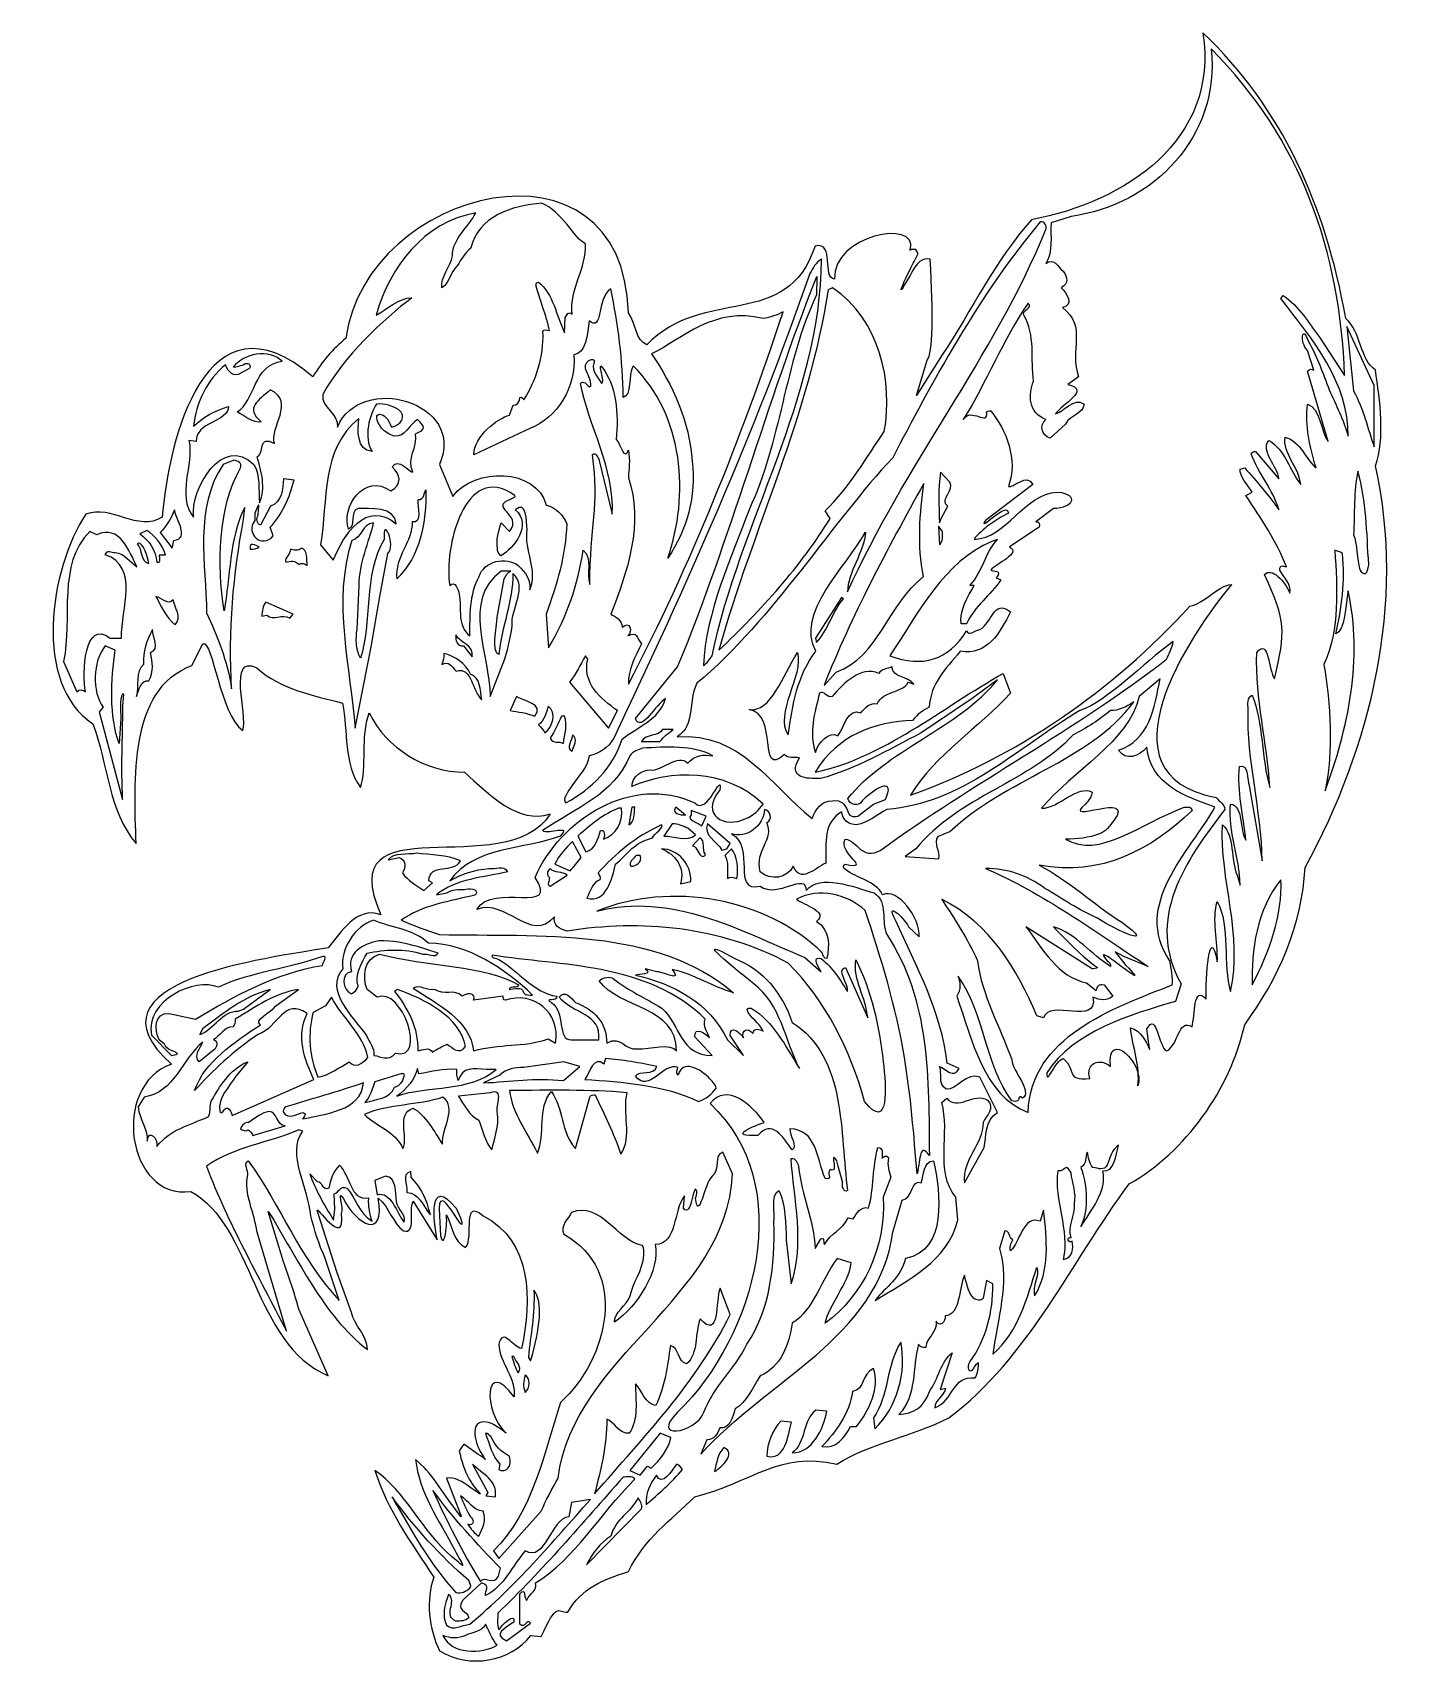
# Model space of a CAD drawing. Header units: centimetres. Extents: x -6.2 to 6.2, y -7.5 to 7.4.
import ezdxf

# ---------------------------------------------------------------- set-up
doc = ezdxf.new("R2010")
doc.units = ezdxf.units.CM
doc.header["$MEASUREMENT"] = 0
doc.layers.add('Ebene 1', color=7, linetype='Continuous')

msp = doc.modelspace()

# ---------------------------------------------------------------- linework, layer by layer
at = {"layer": 'Ebene 1'}
for points, knots in [([(-1.61783, -7.16844), (-1.61783, -7.16844), (-1.71181, -7.15828), (-1.71181, -7.15828), (-1.71181, -7.15828), (-1.89723, -7.39704), (-2.27315, -7.46562), (-2.53985, -7.29798), (-2.53985, -7.29798), (-2.63637, -7.10748), (-2.66685, -6.82808), (-2.59319, -6.62996), (-2.59319, -6.62996), (-2.79385, -6.32008), (-3.01483, -6.02036), (-3.12659, -5.66222), (-3.12659, -5.66222), (-2.85481, -5.84256), (-2.69733, -6.2134), (-2.43063, -6.442), (-2.43063, -6.442), (-2.28585, -6.56646), (-2.31633, -6.55122), (-2.40523, -6.3785), (-2.40523, -6.3785), (-2.54493, -6.11688), (-2.72781, -5.85272), (-2.75829, -5.56316), (-2.75829, -5.56316), (-2.61351, -5.67746), (-2.51699, -5.8578), (-2.39507, -6.01528), (-2.39507, -6.01528), (-2.33157, -6.0991), (-2.32903, -6.11434), (-2.36967, -6.01274), (-2.36967, -6.01274), (-2.36967, -6.01274), (-2.47889, -5.7308), (-2.47889, -5.7308), (-2.47889, -5.7308), (-2.40015, -5.7181), (-2.33411, -5.76382), (-2.26553, -5.81208), (-2.26553, -5.81208), (-2.08773, -5.93654), (-2.20711, -5.85526), (-2.27061, -5.74096), (-2.27061, -5.74096), (-2.31379, -5.66222), (-2.34427, -5.57078), (-2.36205, -5.48188), (-2.36205, -5.48188), (-2.36205, -5.48188), (-2.31887, -5.42346), (-2.31887, -5.42346), (-2.31887, -5.42346), (-2.31887, -5.42346), (-2.21473, -5.49712), (-2.21473, -5.49712), (-2.21473, -5.49712), (-2.06233, -5.60126), (-2.13599, -5.57586), (-2.19187, -5.44378), (-2.19187, -5.44378), (-2.28077, -5.23804), (-2.16647, -5.12628), (-1.93533, -5.3244), (-1.93533, -5.3244), (-2.15123, -5.12374), (-2.13345, -4.6259), (-1.86421, -4.9942), (-1.86421, -4.9942), (-1.84389, -4.82402), (-1.99629, -4.68432), (-2.00391, -4.51668), (-2.00391, -4.51668), (-1.96581, -4.35666), (-1.87691, -4.54462), (-1.79563, -4.55478), (-1.79563, -4.55478), (-1.70419, -4.10774), (-1.69911, -3.57942), (-2.14615, -3.35082), (-2.14615, -3.35082), (-2.34173, -3.18064), (-2.22489, -3.54894), (-2.30363, -3.63784), (-2.30363, -3.63784), (-2.42047, -3.58958), (-2.42301, -3.43972), (-2.47889, -3.34066), (-2.47889, -3.34066), (-2.46619, -3.39908), (-2.49413, -3.67848), (-2.53223, -3.52862), (-2.53223, -3.52862), (-2.53223, -3.52862), (-2.54239, -3.35082), (-2.54239, -3.35082), (-2.54239, -3.35082), (-2.57795, -2.93172), (-2.27569, -3.63022), (-2.34935, -3.3686), (-2.34935, -3.3686), (-2.34935, -3.3686), (-2.38999, -3.2797), (-2.38999, -3.2797), (-2.38999, -3.2797), (-2.64399, -2.97998), (-2.59573, -3.38892), (-2.56271, -3.56926), (-2.56271, -3.56926), (-2.56271, -3.56926), (-2.77861, -3.21874), (-2.77861, -3.21874), (-2.77861, -3.21874), (-2.82687, -3.31018), (-2.74559, -3.51846), (-2.86751, -3.48798), (-2.86751, -3.48798), (-2.96657, -3.4194), (-2.99451, -3.26954), (-3.09611, -3.1908), (-3.09611, -3.1908), (-3.03007, -3.56926), (-3.29169, -3.43972), (-3.41615, -3.1908), (-3.41615, -3.1908), (-3.47203, -3.09936), (-3.40599, -3.2797), (-3.42885, -3.3305), (-3.42885, -3.3305), (-3.39583, -3.66832), (-3.68031, -3.21874), (-3.64729, -3.31018), (-3.64729, -3.31018), (-3.64729, -3.31018), (-3.46949, -3.86898), (-3.46949, -3.86898), (-3.46949, -3.86898), (-3.46949, -3.86898), (-3.33995, -4.22712), (-3.33995, -4.22712), (-3.33995, -4.22712), (-3.31455, -4.3465), (-3.19771, -4.4354), (-3.19263, -4.56494), (-3.19263, -4.56494), (-3.59649, -4.2576), (-3.82509, -3.7369), (-4.09433, -3.31018), (-4.09433, -3.31018), (-4.09433, -3.31018), (-3.95717, -3.76738), (-3.95717, -3.76738), (-3.95717, -3.76738), (-3.90383, -3.90708), (-3.85811, -4.04678), (-3.81747, -4.19664), (-3.81747, -4.19664), (-3.81747, -4.19664), (-3.55077, -4.8037), (-3.55077, -4.8037), (-3.55077, -4.8037), (-4.23149, -4.50652), (-4.23149, -3.43972), (-4.79537, -3.12984), (-4.79537, -3.12984), (-5.37449, -3.20858), (-5.52689, -2.17226), (-4.97317, -1.97414), (-4.97317, -1.97414), (-5.82661, -1.21468), (-4.10449, -1.01656), (-3.55077, -0.9175), (-3.55077, -0.9175), (-3.43139, -0.7778), (-3.29677, -0.53904), (-3.07325, -0.61778), (-3.07325, -0.61778), (-3.53299, 0.42615), (-1.93787, -0.34854), (-1.53655, 0.29661), (-1.53655, 0.29661), (-1.82865, 0.19755), (-2.09027, 0.47695), (-2.31379, 0.67507), (-2.31379, 0.67507), (-2.66939, 0.67507), (-3.02499, 0.89351), (-3.17739, 1.21355), (-3.17739, 1.21355), (-3.26121, 0.99511), (-3.19263, 0.71571), (-3.25867, 0.53537), (-3.25867, 0.53537), (-3.41361, 0.75635), (-3.36789, 1.04337), (-3.42123, 1.30245), (-3.42123, 1.30245), (-3.68793, 1.37357), (-3.97495, 1.42183), (-4.19847, 1.62249), (-4.19847, 1.62249), (-4.46771, 1.75203), (-4.27721, 1.19323), (-4.32547, 1.05353), (-4.32547, 1.05353), (-4.53375, 1.20339), (-4.59471, 1.87141), (-4.68615, 1.84093), (-4.68615, 1.84093), (-4.68615, 1.84093), (-4.78775, 1.64281), (-4.78775, 1.64281), (-4.78775, 1.64281), (-5.36179, 1.43199), (-5.31099, 0.59633), (-5.29321, 0.02737), (-5.29321, 0.02737), (-5.53959, 0.31693), (-5.55229, 0.75635), (-5.68437, 1.11449), (-5.68437, 1.11449), (-6.23047, 1.47263), (-6.08061, 2.51911), (-5.74787, 3.01695), (-5.74787, 3.01695), (-5.51927, 3.10839), (-5.27289, 2.84931), (-5.05699, 2.98901), (-5.05699, 2.98901), (-4.99857, 3.68243), (-4.66583, 5.09721), (-3.69047, 4.26409), (-3.69047, 4.26409), (-3.60411, 4.40379), (-3.51013, 4.51301), (-3.39075, 4.61461), (-3.39075, 4.61461), (-3.20279, 5.97859), (-0.87107, 6.55771), (-0.82789, 4.84321), (-0.82789, 4.84321), (-0.76185, 4.75177), (-0.76439, 4.59429), (-0.66025, 4.55365), (-0.66025, 4.55365), (-0.14463, 5.09213), (0.60974, 4.67303), (0.86628, 5.45027), (0.86628, 5.45027), (1.0517, 5.49091), (0.9247, 5.16071), (1.04154, 5.15055), (1.04154, 5.15055), (1.0263, 5.54933), (1.79846, 5.69919), (1.73242, 5.41979), (1.73242, 5.41979), (1.71464, 5.41979), (1.73242, 5.40201), (1.73242, 5.41979), (1.73242, 5.41979), (1.73242, 5.41979), (1.78068, 5.41979), (1.78068, 5.41979), (1.78068, 5.41979), (1.78068, 5.41979), (1.801, 5.38169), (1.801, 5.38169), (1.801, 5.38169), (1.77814, 5.33343), (1.7502, 5.28771), (1.72988, 5.24199), (1.72988, 5.24199), (1.60796, 4.99053), (1.62066, 4.99561), (1.7502, 5.22421), (1.7502, 5.22421), (1.7883, 5.29025), (1.83402, 5.34867), (1.91022, 5.33089), (1.91022, 5.33089), (1.9407, 4.82543), (1.93308, 4.47999), (1.88228, 4.41395), (1.88228, 4.41395), (1.88228, 4.41395), (1.78576, 4.09391), (1.78576, 4.09391), (1.78576, 4.09391), (1.78576, 4.09391), (2.01944, 4.46221), (2.01944, 4.46221), (2.01944, 4.46221), (2.29122, 4.87369), (2.4995, 5.32073), (2.8297, 5.68903), (2.8297, 5.68903), (3.67552, 5.84905), (4.53404, 6.40785), (4.38418, 7.38575), (4.38418, 7.38575), (5.10046, 6.69741), (5.49162, 5.83889), (5.67958, 4.79241), (5.67958, 4.79241), (5.81928, 4.67303), (5.80912, 4.41395), (5.94882, 4.32505), (5.94882, 4.32505), (5.98946, 4.04565), (6.03772, 3.70529), (5.94882, 3.45637), (5.94882, 3.45637), (6.22822, 2.20923), (5.90818, 0.90367), (5.31128, -0.18852), (5.31128, -0.18852), (5.2808, -0.71684), (5.07252, -1.1969), (4.76264, -1.616), (4.76264, -1.616), (4.6331, -2.20274), (4.22416, -2.7717), (3.71616, -3.06126), (3.71616, -3.06126), (3.18784, -3.76738), (2.80938, -4.63606), (2.07786, -5.1847), (2.07786, -5.1847), (1.7502, -5.35234), (1.3692, -5.4133), (1.0644, -5.6038), (1.0644, -5.6038), (0.54116, -5.48188), (0.28716, -5.77144), (-0.22591, -5.90098), (-0.22591, -5.90098), (-0.45197, -6.12196), (-0.67295, -6.26928), (-0.82789, -6.57916), (-0.82789, -6.57916), (-1.05141, -6.65028), (-1.25715, -6.72902), (-1.37653, -6.94746), (-1.37653, -6.94746), (-1.47305, -6.94746), (-1.47305, -6.85094), (-1.61783, -7.16844)], [0, 0, 0, 0, 0.01136364, 0.01136364, 0.01136364, 0.01136364, 0.02272727, 0.02272727, 0.02272727, 0.02272727, 0.03409091, 0.03409091, 0.03409091, 0.03409091, 0.04545455, 0.04545455, 0.04545455, 0.04545455, 0.05681818, 0.05681818, 0.05681818, 0.05681818, 0.06818182, 0.06818182, 0.06818182, 0.06818182, 0.07954545, 0.07954545, 0.07954545, 0.07954545, 0.09090909, 0.09090909, 0.09090909, 0.09090909, 0.10227273, 0.10227273, 0.10227273, 0.10227273, 0.11363636, 0.11363636, 0.11363636, 0.11363636, 0.125, 0.125, 0.125, 0.125, 0.13636364, 0.13636364, 0.13636364, 0.13636364, 0.14772727, 0.14772727, 0.14772727, 0.14772727, 0.15909091, 0.15909091, 0.15909091, 0.15909091, 0.17045455, 0.17045455, 0.17045455, 0.17045455, 0.18181818, 0.18181818, 0.18181818, 0.18181818, 0.19318182, 0.19318182, 0.19318182, 0.19318182, 0.20454545, 0.20454545, 0.20454545, 0.20454545, 0.21590909, 0.21590909, 0.21590909, 0.21590909, 0.22727273, 0.22727273, 0.22727273, 0.22727273, 0.23863636, 0.23863636, 0.23863636, 0.23863636, 0.25, 0.25, 0.25, 0.25, 0.26136364, 0.26136364, 0.26136364, 0.26136364, 0.27272727, 0.27272727, 0.27272727, 0.27272727, 0.28409091, 0.28409091, 0.28409091, 0.28409091, 0.29545455, 0.29545455, 0.29545455, 0.29545455, 0.30681818, 0.30681818, 0.30681818, 0.30681818, 0.31818182, 0.31818182, 0.31818182, 0.31818182, 0.32954545, 0.32954545, 0.32954545, 0.32954545, 0.34090909, 0.34090909, 0.34090909, 0.34090909, 0.35227273, 0.35227273, 0.35227273, 0.35227273, 0.36363636, 0.36363636, 0.36363636, 0.36363636, 0.375, 0.375, 0.375, 0.375, 0.38636364, 0.38636364, 0.38636364, 0.38636364, 0.39772727, 0.39772727, 0.39772727, 0.39772727, 0.40909091, 0.40909091, 0.40909091, 0.40909091, 0.42045455, 0.42045455, 0.42045455, 0.42045455, 0.43181818, 0.43181818, 0.43181818, 0.43181818, 0.44318182, 0.44318182, 0.44318182, 0.44318182, 0.45454545, 0.45454545, 0.45454545, 0.45454545, 0.46590909, 0.46590909, 0.46590909, 0.46590909, 0.47727273, 0.47727273, 0.47727273, 0.47727273, 0.48863636, 0.48863636, 0.48863636, 0.48863636, 0.5, 0.5, 0.5, 0.5, 0.51136364, 0.51136364, 0.51136364, 0.51136364, 0.52272727, 0.52272727, 0.52272727, 0.52272727, 0.53409091, 0.53409091, 0.53409091, 0.53409091, 0.54545455, 0.54545455, 0.54545455, 0.54545455, 0.55681818, 0.55681818, 0.55681818, 0.55681818, 0.56818182, 0.56818182, 0.56818182, 0.56818182, 0.57954545, 0.57954545, 0.57954545, 0.57954545, 0.59090909, 0.59090909, 0.59090909, 0.59090909, 0.60227273, 0.60227273, 0.60227273, 0.60227273, 0.61363636, 0.61363636, 0.61363636, 0.61363636, 0.625, 0.625, 0.625, 0.625, 0.63636364, 0.63636364, 0.63636364, 0.63636364, 0.64772727, 0.64772727, 0.64772727, 0.64772727, 0.65909091, 0.65909091, 0.65909091, 0.65909091, 0.67045455, 0.67045455, 0.67045455, 0.67045455, 0.68181818, 0.68181818, 0.68181818, 0.68181818, 0.69318182, 0.69318182, 0.69318182, 0.69318182, 0.70454545, 0.70454545, 0.70454545, 0.70454545, 0.71590909, 0.71590909, 0.71590909, 0.71590909, 0.72727273, 0.72727273, 0.72727273, 0.72727273, 0.73863636, 0.73863636, 0.73863636, 0.73863636, 0.75, 0.75, 0.75, 0.75, 0.76136364, 0.76136364, 0.76136364, 0.76136364, 0.77272727, 0.77272727, 0.77272727, 0.77272727, 0.78409091, 0.78409091, 0.78409091, 0.78409091, 0.79545455, 0.79545455, 0.79545455, 0.79545455, 0.80681818, 0.80681818, 0.80681818, 0.80681818, 0.81818182, 0.81818182, 0.81818182, 0.81818182, 0.82954545, 0.82954545, 0.82954545, 0.82954545, 0.84090909, 0.84090909, 0.84090909, 0.84090909, 0.85227273, 0.85227273, 0.85227273, 0.85227273, 0.86363636, 0.86363636, 0.86363636, 0.86363636, 0.875, 0.875, 0.875, 0.875, 0.88636364, 0.88636364, 0.88636364, 0.88636364, 0.89772727, 0.89772727, 0.89772727, 0.89772727, 0.90909091, 0.90909091, 0.90909091, 0.90909091, 0.92045455, 0.92045455, 0.92045455, 0.92045455, 0.93181818, 0.93181818, 0.93181818, 0.93181818, 0.94318182, 0.94318182, 0.94318182, 0.94318182, 0.95454545, 0.95454545, 0.95454545, 0.95454545, 0.96590909, 0.96590909, 0.96590909, 0.96590909, 0.97727273, 0.97727273, 0.97727273, 0.97727273, 0.98863636, 0.98863636, 0.98863636, 0.98863636, 1, 1, 1, 1]), ([(-3.09103, -0.85654), (-2.96657, -0.84892), (-2.85481, -0.87686), (-2.74051, -0.90734), (-2.74051, -0.90734), (-2.74051, -0.90734), (-2.55255, -0.96576), (-2.55255, -0.96576), (-2.55255, -0.96576), (-2.58303, -1.01656), (-2.64653, -0.96576), (-2.69225, -0.97592), (-2.69225, -0.97592), (-2.85735, -0.9175), (-3.04023, -0.93782), (-3.19771, -0.96576), (-3.19771, -0.96576), (-3.25105, -1.0572), (-3.30947, -1.16642), (-3.27899, -1.26548), (-3.27899, -1.26548), (-3.28661, -1.29596), (-3.30947, -1.31628), (-3.33995, -1.3366), (-3.33995, -1.3366), (-3.42123, -1.30612), (-3.43901, -1.1461), (-3.33995, -1.13594), (-3.33995, -1.13594), (-3.38821, -0.96576), (-3.23327, -0.87686), (-3.09103, -0.85654)], [0, 0, 0, 0, 0.125, 0.125, 0.125, 0.125, 0.25, 0.25, 0.25, 0.25, 0.375, 0.375, 0.375, 0.375, 0.5, 0.5, 0.5, 0.5, 0.625, 0.625, 0.625, 0.625, 0.75, 0.75, 0.75, 0.75, 0.875, 0.875, 0.875, 0.875, 1, 1, 1, 1])]:
    msp.add_open_spline(points, degree=3, knots=knots, dxfattribs=at)
at = {"layer": 'Ebene 1', "color": 7}
for points, knots in [([(5.66942, 4.27425), (5.66942, 4.27425), (5.44082, 4.62223), (5.44082, 4.62223), (5.44082, 4.62223), (5.34176, 4.75177), (5.26048, 4.90163), (5.11062, 5.00069), (5.11062, 5.00069), (5.11062, 5.00069), (5.0903, 4.97275), (5.0903, 4.97275), (5.0903, 4.97275), (5.37986, 4.60445), (5.71006, 4.20313), (5.6999, 3.72561), (5.6999, 3.72561), (5.65926, 3.87547), (5.59068, 4.00501), (5.52972, 4.14471), (5.52972, 4.14471), (5.4713, 4.29457), (5.4205, 4.44443), (5.34176, 4.58413), (5.34176, 4.58413), (5.2808, 4.75177), (5.26048, 4.57397), (5.3316, 4.50285), (5.3316, 4.50285), (5.3316, 4.50285), (5.39002, 4.32505), (5.39002, 4.32505), (5.39002, 4.32505), (5.3697, 4.33521), (5.35192, 4.33521), (5.3316, 4.31489), (5.3316, 4.31489), (5.3316, 4.31489), (5.51956, 3.67481), (5.51956, 3.67481), (5.51956, 3.67481), (5.45098, 3.77641), (5.45098, 3.97453), (5.3316, 4.01517), (5.3316, 4.01517), (5.31128, 3.81451), (5.35192, 3.62655), (5.41034, 3.43605), (5.41034, 3.43605), (5.3316, 3.49701), (5.26048, 3.68497), (5.13094, 3.71545), (5.13094, 3.71545), (5.10046, 3.57575), (5.26048, 3.43605), (5.27064, 3.28619), (5.27064, 3.28619), (5.17158, 3.40557), (5.13094, 3.60623), (4.98108, 3.68497), (4.98108, 3.68497), (4.90234, 3.58591), (5.06236, 3.45637), (5.07252, 3.33699), (5.07252, 3.33699), (5.07252, 3.33699), (4.8617, 3.58591), (4.8617, 3.58591), (4.8617, 3.58591), (4.84138, 3.58591), (4.83122, 3.57575), (4.82106, 3.56559), (4.82106, 3.56559), (4.88202, 3.38779), (5.02172, 3.23793), (5.07252, 3.05759), (5.07252, 3.05759), (4.98108, 3.18713), (4.87186, 3.31667), (4.76264, 3.43605), (4.76264, 3.43605), (4.76264, 3.43605), (4.722, 3.42589), (4.722, 3.42589), (4.722, 3.42589), (4.71438, 3.35731), (4.79312, 3.27603), (4.83122, 3.21761), (4.83122, 3.21761), (4.83122, 3.21761), (4.7728, 3.18713), (4.7728, 3.18713), (4.7728, 3.18713), (4.9125, 2.97885), (5.0522, 2.76803), (5.1411, 2.53943), (5.1411, 2.53943), (5.13094, 2.53943), (5.07252, 2.56991), (5.08268, 2.50895), (5.08268, 2.50895), (5.11062, 2.44037), (5.1919, 2.38957), (5.17158, 2.30067), (5.17158, 2.30067), (5.13094, 2.40989), (5.0014, 2.53943), (4.94298, 2.46831), (4.94298, 2.46831), (5.13856, 2.04159), (5.13602, 1.95523), (5.03188, 1.52343), (5.03188, 1.52343), (4.98108, 1.59201), (4.98108, 1.90189), (4.87186, 1.76219), (4.87186, 1.76219), (4.8617, 1.33293), (4.9633, 0.95447), (4.99124, 0.53537), (4.99124, 0.53537), (4.9125, 0.79445), (4.93282, 1.12465), (4.83122, 1.37357), (4.83122, 1.37357), (4.78296, 1.35325), (4.79312, 1.29483), (4.79312, 1.24403), (4.79312, 1.24403), (4.78296, 0.77413), (4.9125, 0.33725), (4.92266, -0.1301), (4.92266, -0.1301), (4.92266, -0.1301), (4.80328, 0.55569), (4.80328, 0.55569), (4.80328, 0.55569), (4.78296, 0.59633), (4.80328, 0.75635), (4.71438, 0.72587), (4.71438, 0.72587), (4.69406, 0.50489), (4.75248, 0.27629), (4.7728, 0.05785), (4.7728, 0.05785), (4.71438, 0.14675), (4.75248, 0.37535), (4.6331, 0.38551), (4.6331, 0.38551), (4.61278, 0.13659), (4.71438, -0.09962), (4.722, -0.34854), (4.722, -0.34854), (4.722, -0.34854), (4.69406, -0.25964), (4.69406, -0.25964), (4.69406, -0.25964), (4.6331, -0.11994), (4.67374, 0.09595), (4.56198, 0.19755), (4.56198, 0.19755), (4.53404, -0.29012), (4.75248, -0.80828), (4.6331, -1.31628), (4.6331, -1.31628), (4.56198, -1.07752), (4.6331, -0.71684), (4.51372, -0.4984), (4.51372, -0.4984), (4.46292, -0.66858), (4.52388, -0.85654), (4.51372, -1.04704), (4.51372, -1.04704), (4.44514, -0.66858), (4.4045, -1.20706), (4.41466, -1.38486), (4.41466, -1.38486), (4.29274, -1.24516), (4.31306, -1.53472), (4.28512, -1.63632), (4.28512, -1.63632), (4.15558, -1.55504), (4.16574, -1.80396), (4.05398, -1.85476), (4.05398, -1.85476), (3.9854, -1.83444), (3.96508, -1.48392), (3.87618, -1.6541), (3.87618, -1.6541), (3.92444, -2.05288), (3.91682, -1.69474), (3.72632, -1.64394), (3.72632, -1.64394), (3.74664, -1.81412), (3.81522, -1.99446), (3.7949, -2.17226), (3.7949, -2.17226), (3.86602, -1.97414), (3.50534, -1.63632), (3.54598, -1.99446), (3.54598, -1.99446), (3.44692, -1.91318), (3.31738, -1.96398), (3.35802, -2.10368), (3.35802, -2.10368), (3.12688, -2.124), (3.24626, -2.03256), (3.11672, -1.92334), (3.11672, -1.92334), (3.04814, -1.9335), (2.95924, -2.18242), (2.9694, -2.05288), (2.9694, -2.05288), (3.20816, -1.67442), (3.72632, -1.52456), (4.13526, -1.40518), (4.13526, -1.40518), (4.13526, -1.40518), (4.18606, -1.24516), (4.18606, -1.24516), (4.18606, -1.24516), (3.85586, -0.65842), (4.22416, -0.1301), (4.5823, 0.33725), (4.5823, 0.33725), (4.5823, 0.38551), (4.53404, 0.40583), (4.50356, 0.44647), (4.50356, 0.44647), (3.40628, 0.64459), (4.2648, 1.92221), (4.64326, 2.37941), (4.64326, 2.37941), (4.50356, 2.35909), (4.4045, 2.20923), (4.2648, 2.18129), (4.2648, 2.18129), (3.5663, 1.41167), (2.67984, 0.80461), (1.73242, 0.46679), (1.73242, 0.46679), (1.96356, 0.84525), (2.34964, 1.07385), (2.6392, 1.39389), (2.6392, 1.39389), (2.6392, 1.39389), (2.57062, 1.57169), (2.57062, 1.57169), (2.57062, 1.57169), (2.02452, 1.26435), (1.46572, 0.79445), (0.86628, 0.67507), (0.86628, 0.67507), (1.07202, 1.01543), (1.41492, 1.13481), (1.7502, 1.14497), (1.7502, 1.14497), (1.79592, 1.20339), (1.84164, 1.23387), (1.90006, 1.26435), (1.90006, 1.26435), (1.91784, 1.49295), (2.04484, 1.60217), (2.182, 1.77235), (2.182, 1.77235), (2.43092, 1.73171), (2.54014, 1.93999), (2.6392, 2.13049), (2.6392, 2.13049), (2.47918, 2.24987), (2.47918, 2.03143), (2.3598, 1.97047), (2.3598, 1.97047), (2.309, 1.96031), (2.26074, 1.90697), (2.24042, 1.95777), (2.24042, 1.95777), (2.07532, 1.68853), (1.8391, 1.62249), (1.54446, 1.73171), (1.54446, 1.73171), (1.80354, 2.12033), (2.03722, 2.59023), (2.46902, 2.76803), (2.46902, 2.76803), (2.46902, 2.76803), (2.51982, 2.78835), (2.51982, 2.78835), (2.51982, 2.78835), (2.40044, 2.65881), (2.39028, 2.49879), (2.2709, 2.36925), (2.2709, 2.36925), (2.2709, 2.36925), (2.309, 2.36925), (2.309, 2.36925), (2.309, 2.36925), (2.25058, 2.27019), (2.17184, 2.14065), (2.19216, 2.02127), (2.19216, 2.02127), (2.19216, 2.02127), (2.24042, 2.02127), (2.24042, 2.02127), (2.24042, 2.02127), (2.309, 2.18129), (2.45886, 2.28035), (2.5503, 2.42005), (2.5503, 2.42005), (2.5503, 2.42005), (2.50966, 2.44037), (2.50966, 2.44037), (2.50966, 2.44037), (2.57062, 2.50895), (2.47918, 2.49879), (2.45886, 2.50895), (2.45886, 2.50895), (2.50966, 2.56991), (2.73826, 2.65881), (2.62904, 2.71977), (2.62904, 2.71977), (2.62904, 2.71977), (2.89828, 2.89757), (2.89828, 2.89757), (2.89828, 2.89757), (2.90844, 2.91789), (2.89828, 2.95853), (2.8678, 2.94837), (2.8678, 2.94837), (2.8678, 2.94837), (3.02782, 3.06775), (3.02782, 3.06775), (3.02782, 3.06775), (3.20816, 3.06775), (3.26658, 3.19729), (3.06846, 3.21761), (3.06846, 3.21761), (2.74842, 3.19729), (2.60872, 2.79851), (2.309, 2.78835), (2.309, 2.78835), (2.33948, 2.83915), (2.40044, 2.87979), (2.44108, 2.91789), (2.44108, 2.91789), (2.44108, 2.91789), (2.5503, 2.98901), (2.5503, 2.98901), (2.5503, 2.98901), (2.5503, 2.98901), (2.61888, 3.02711), (2.61888, 3.02711), (2.61888, 3.02711), (2.61888, 3.14649), (2.32932, 2.83915), (2.4106, 2.95853), (2.4106, 2.95853), (2.4106, 2.95853), (2.83986, 3.28619), (2.83986, 3.28619), (2.83986, 3.28619), (2.78906, 3.39795), (2.65952, 3.24809), (2.61888, 3.26841), (2.61888, 3.26841), (2.71032, 3.50717), (2.59856, 3.78657), (2.45886, 3.95421), (2.45886, 3.95421), (2.44108, 3.95421), (2.43092, 3.95421), (2.42076, 3.94405), (2.42076, 3.94405), (2.44108, 3.80689), (2.28106, 3.99485), (2.20994, 3.87547), (2.20994, 3.87547), (2.42076, 4.21329), (2.57062, 4.60445), (2.79922, 4.93211), (2.79922, 4.93211), (2.84748, 4.88131), (2.73826, 4.87369), (2.75858, 4.82289), (2.75858, 4.82289), (2.8678, 4.64255), (2.81954, 4.42411), (2.84748, 4.22345), (2.84748, 4.22345), (2.79922, 4.10407), (2.79922, 3.93389), (2.95924, 3.87547), (2.95924, 3.87547), (2.89828, 3.82467), (2.9186, 3.73577), (2.99734, 3.70529), (2.99734, 3.70529), (2.99734, 3.70529), (3.13704, 3.83483), (3.13704, 3.83483), (3.13704, 3.83483), (3.17768, 3.91611), (3.29706, 3.92627), (3.30722, 4.01517), (3.30722, 4.01517), (3.20816, 4.08375), (3.12688, 3.94405), (3.04814, 3.92627), (3.04814, 3.92627), (3.09894, 4.01517), (3.37834, 4.14471), (3.15736, 4.19297), (3.15736, 4.19297), (3.15736, 4.19297), (3.25642, 4.26409), (3.25642, 4.26409), (3.25642, 4.26409), (3.16752, 4.50285), (3.3377, 4.72129), (3.1091, 4.89147), (3.1091, 4.89147), (3.21832, 4.91179), (3.1472, 5.02101), (3.09894, 5.07181), (3.09894, 5.07181), (3.16752, 5.11245), (3.15736, 5.16071), (3.11672, 5.22167), (3.11672, 5.22167), (3.06846, 5.25977), (3.02782, 5.35121), (2.95924, 5.29025), (2.95924, 5.29025), (3.02782, 5.40963), (2.99734, 5.52901), (3.0075, 5.66109), (3.0075, 5.66109), (3.0075, 5.66109), (3.18784, 5.71951), (3.18784, 5.71951), (3.18784, 5.71951), (3.9346, 5.81857), (4.54674, 6.44849), (4.45784, 7.23843), (4.45784, 7.23843), (5.27572, 6.42055), (5.62878, 5.40201), (5.66942, 4.27425)], [0, 0, 0, 0, 0.00892857, 0.00892857, 0.00892857, 0.00892857, 0.01785714, 0.01785714, 0.01785714, 0.01785714, 0.02678571, 0.02678571, 0.02678571, 0.02678571, 0.03571429, 0.03571429, 0.03571429, 0.03571429, 0.04464286, 0.04464286, 0.04464286, 0.04464286, 0.05357143, 0.05357143, 0.05357143, 0.05357143, 0.0625, 0.0625, 0.0625, 0.0625, 0.07142857, 0.07142857, 0.07142857, 0.07142857, 0.08035714, 0.08035714, 0.08035714, 0.08035714, 0.08928571, 0.08928571, 0.08928571, 0.08928571, 0.09821429, 0.09821429, 0.09821429, 0.09821429, 0.10714286, 0.10714286, 0.10714286, 0.10714286, 0.11607143, 0.11607143, 0.11607143, 0.11607143, 0.125, 0.125, 0.125, 0.125, 0.13392857, 0.13392857, 0.13392857, 0.13392857, 0.14285714, 0.14285714, 0.14285714, 0.14285714, 0.15178571, 0.15178571, 0.15178571, 0.15178571, 0.16071429, 0.16071429, 0.16071429, 0.16071429, 0.16964286, 0.16964286, 0.16964286, 0.16964286, 0.17857143, 0.17857143, 0.17857143, 0.17857143, 0.1875, 0.1875, 0.1875, 0.1875, 0.19642857, 0.19642857, 0.19642857, 0.19642857, 0.20535714, 0.20535714, 0.20535714, 0.20535714, 0.21428571, 0.21428571, 0.21428571, 0.21428571, 0.22321429, 0.22321429, 0.22321429, 0.22321429, 0.23214286, 0.23214286, 0.23214286, 0.23214286, 0.24107143, 0.24107143, 0.24107143, 0.24107143, 0.25, 0.25, 0.25, 0.25, 0.25892857, 0.25892857, 0.25892857, 0.25892857, 0.26785714, 0.26785714, 0.26785714, 0.26785714, 0.27678571, 0.27678571, 0.27678571, 0.27678571, 0.28571429, 0.28571429, 0.28571429, 0.28571429, 0.29464286, 0.29464286, 0.29464286, 0.29464286, 0.30357143, 0.30357143, 0.30357143, 0.30357143, 0.3125, 0.3125, 0.3125, 0.3125, 0.32142857, 0.32142857, 0.32142857, 0.32142857, 0.33035714, 0.33035714, 0.33035714, 0.33035714, 0.33928571, 0.33928571, 0.33928571, 0.33928571, 0.34821429, 0.34821429, 0.34821429, 0.34821429, 0.35714286, 0.35714286, 0.35714286, 0.35714286, 0.36607143, 0.36607143, 0.36607143, 0.36607143, 0.375, 0.375, 0.375, 0.375, 0.38392857, 0.38392857, 0.38392857, 0.38392857, 0.39285714, 0.39285714, 0.39285714, 0.39285714, 0.40178571, 0.40178571, 0.40178571, 0.40178571, 0.41071429, 0.41071429, 0.41071429, 0.41071429, 0.41964286, 0.41964286, 0.41964286, 0.41964286, 0.42857143, 0.42857143, 0.42857143, 0.42857143, 0.4375, 0.4375, 0.4375, 0.4375, 0.44642857, 0.44642857, 0.44642857, 0.44642857, 0.45535714, 0.45535714, 0.45535714, 0.45535714, 0.46428571, 0.46428571, 0.46428571, 0.46428571, 0.47321429, 0.47321429, 0.47321429, 0.47321429, 0.48214286, 0.48214286, 0.48214286, 0.48214286, 0.49107143, 0.49107143, 0.49107143, 0.49107143, 0.5, 0.5, 0.5, 0.5, 0.50892857, 0.50892857, 0.50892857, 0.50892857, 0.51785714, 0.51785714, 0.51785714, 0.51785714, 0.52678571, 0.52678571, 0.52678571, 0.52678571, 0.53571429, 0.53571429, 0.53571429, 0.53571429, 0.54464286, 0.54464286, 0.54464286, 0.54464286, 0.55357143, 0.55357143, 0.55357143, 0.55357143, 0.5625, 0.5625, 0.5625, 0.5625, 0.57142857, 0.57142857, 0.57142857, 0.57142857, 0.58035714, 0.58035714, 0.58035714, 0.58035714, 0.58928571, 0.58928571, 0.58928571, 0.58928571, 0.59821429, 0.59821429, 0.59821429, 0.59821429, 0.60714286, 0.60714286, 0.60714286, 0.60714286, 0.61607143, 0.61607143, 0.61607143, 0.61607143, 0.625, 0.625, 0.625, 0.625, 0.63392857, 0.63392857, 0.63392857, 0.63392857, 0.64285714, 0.64285714, 0.64285714, 0.64285714, 0.65178571, 0.65178571, 0.65178571, 0.65178571, 0.66071429, 0.66071429, 0.66071429, 0.66071429, 0.66964286, 0.66964286, 0.66964286, 0.66964286, 0.67857143, 0.67857143, 0.67857143, 0.67857143, 0.6875, 0.6875, 0.6875, 0.6875, 0.69642857, 0.69642857, 0.69642857, 0.69642857, 0.70535714, 0.70535714, 0.70535714, 0.70535714, 0.71428571, 0.71428571, 0.71428571, 0.71428571, 0.72321429, 0.72321429, 0.72321429, 0.72321429, 0.73214286, 0.73214286, 0.73214286, 0.73214286, 0.74107143, 0.74107143, 0.74107143, 0.74107143, 0.75, 0.75, 0.75, 0.75, 0.75892857, 0.75892857, 0.75892857, 0.75892857, 0.76785714, 0.76785714, 0.76785714, 0.76785714, 0.77678571, 0.77678571, 0.77678571, 0.77678571, 0.78571429, 0.78571429, 0.78571429, 0.78571429, 0.79464286, 0.79464286, 0.79464286, 0.79464286, 0.80357143, 0.80357143, 0.80357143, 0.80357143, 0.8125, 0.8125, 0.8125, 0.8125, 0.82142857, 0.82142857, 0.82142857, 0.82142857, 0.83035714, 0.83035714, 0.83035714, 0.83035714, 0.83928571, 0.83928571, 0.83928571, 0.83928571, 0.84821429, 0.84821429, 0.84821429, 0.84821429, 0.85714286, 0.85714286, 0.85714286, 0.85714286, 0.86607143, 0.86607143, 0.86607143, 0.86607143, 0.875, 0.875, 0.875, 0.875, 0.88392857, 0.88392857, 0.88392857, 0.88392857, 0.89285714, 0.89285714, 0.89285714, 0.89285714, 0.90178571, 0.90178571, 0.90178571, 0.90178571, 0.91071429, 0.91071429, 0.91071429, 0.91071429, 0.91964286, 0.91964286, 0.91964286, 0.91964286, 0.92857143, 0.92857143, 0.92857143, 0.92857143, 0.9375, 0.9375, 0.9375, 0.9375, 0.94642857, 0.94642857, 0.94642857, 0.94642857, 0.95535714, 0.95535714, 0.95535714, 0.95535714, 0.96428571, 0.96428571, 0.96428571, 0.96428571, 0.97321429, 0.97321429, 0.97321429, 0.97321429, 0.98214286, 0.98214286, 0.98214286, 0.98214286, 0.99107143, 0.99107143, 0.99107143, 0.99107143, 1, 1, 1, 1]), ([(-1.54417, 4.68319), (-1.56703, 4.68319), (-1.59497, 4.70351), (-1.60259, 4.67303), (-1.60259, 4.67303), (-1.59243, 4.44443), (-1.66863, 4.22345), (-1.77531, 4.05581), (-1.77531, 4.05581), (-1.78547, 4.06597), (-1.79309, 4.08375), (-1.81087, 4.07613), (-1.81087, 4.07613), (-1.81341, 4.03549), (-1.83627, 4.00501), (-1.87183, 4.00501), (-1.87183, 4.00501), (-1.87183, 4.00501), (-1.90485, 3.91611), (-1.90485, 3.91611), (-1.90485, 3.91611), (-2.01661, 3.88563), (-2.22489, 3.72561), (-2.22997, 3.55543), (-2.22997, 3.55543), (-2.22997, 3.55543), (-1.71689, 3.79673), (-1.71689, 3.79673), (-1.71689, 3.79673), (-1.48067, 3.88563), (-1.29779, 4.16503), (-1.32319, 4.46221), (-1.32319, 4.46221), (-1.21143, 4.47237), (-1.19873, 4.65271), (-1.18349, 4.77209), (-1.18349, 4.77209), (-1.05649, 4.66287), (-1.11745, 4.97275), (-0.98791, 5.06165), (-0.98791, 5.06165), (-0.91933, 4.74161), (-0.87869, 4.41395), (-0.87361, 4.07613), (-0.87361, 4.07613), (-0.79741, 4.09391), (-0.83043, 4.27425), (-0.78471, 4.36315), (-0.78471, 4.36315), (-0.32243, 3.90595), (-0.27417, 3.18713), (-0.46975, 2.61817), (-0.46975, 2.61817), (-0.29449, 2.87979), (-0.21067, 3.17697), (-0.24877, 3.49701), (-0.24877, 3.49701), (-0.27417, 3.85515), (-0.42149, 4.18535), (-0.61707, 4.47237), (-0.61707, 4.47237), (-0.33259, 4.60699), (-0.05573, 4.90417), (0.39638, 4.79241), (0.39638, 4.79241), (0.45734, 4.80257), (0.52084, 4.82289), (0.57672, 4.85337), (0.57672, 4.85337), (0.19572, 3.70529), (-0.25893, 2.55975), (-0.82789, 1.47263), (-0.82789, 1.47263), (-0.83043, 1.61233), (-0.76439, 1.72155), (-0.70851, 1.84093), (-0.70851, 1.84093), (-0.75677, 1.89173), (-0.73899, 1.96031), (-0.83297, 1.91205), (-0.83297, 1.91205), (-0.78471, 1.96031), (-0.81265, 2.05175), (-0.88377, 1.99079), (-0.88377, 1.99079), (-0.88885, 2.06191), (-0.94219, 2.08223), (-0.98791, 2.11017), (-0.98791, 2.11017), (-0.83805, 2.47847), (-0.68565, 2.94837), (-0.82789, 3.34715), (-0.82789, 3.34715), (-0.82281, 3.42589), (-0.81011, 3.50717), (-0.82789, 3.59607), (-0.82789, 3.59607), (-0.86599, 3.49701), (-0.89393, 3.64687), (-0.93711, 3.69513), (-0.93711, 3.69513), (-0.91933, 3.92627), (-0.92949, 4.18535), (-1.07681, 4.36315), (-1.07681, 4.36315), (-1.09967, 4.36315), (-1.03363, 4.20567), (-1.07173, 4.20313), (-1.07173, 4.20313), (-1.07935, 4.22853), (-1.17079, 4.31743), (-1.14031, 4.38601), (-1.14031, 4.38601), (-1.10729, 4.46475), (-1.27493, 4.40887), (-1.19873, 4.29457), (-1.19873, 4.29457), (-1.18603, 4.26409), (-1.14539, 4.16503), (-1.18349, 4.17519), (-1.18349, 4.17519), (-1.20127, 4.19297), (-1.23937, 4.23361), (-1.26223, 4.20313), (-1.26223, 4.20313), (-1.19619, 3.83483), (-0.94727, 3.42589), (-0.97521, 3.01695), (-0.97521, 3.01695), (-0.97521, 3.01695), (-1.09713, 3.51733), (-1.09713, 3.51733), (-1.09713, 3.51733), (-1.11237, 3.53765), (-1.12507, 3.58591), (-1.15301, 3.55543), (-1.15301, 3.55543), (-1.08951, 3.09823), (-1.17587, 2.89757), (-1.17841, 2.37941), (-1.17841, 2.37941), (-1.20889, 2.47847), (-1.15301, 2.61817), (-1.23683, 2.68929), (-1.23683, 2.68929), (-1.28763, 2.36925), (-1.37653, 2.11017), (-1.55179, 1.80283), (-1.55179, 1.80283), (-1.55179, 1.80283), (-1.57465, 2.11017), (-1.57465, 2.11017), (-1.57465, 2.11017), (-1.47559, 2.37941), (-1.39685, 2.63849), (-1.38669, 2.92805), (-1.38669, 2.92805), (-1.41463, 3.00679), (-1.48575, 3.07791), (-1.57211, 3.09823), (-1.57211, 3.09823), (-1.66101, 3.43605), (-2.22489, 3.44621), (-2.42047, 3.17697), (-2.42047, 3.17697), (-2.42047, 3.17697), (-2.54239, 3.46653), (-2.54239, 3.46653), (-2.54239, 3.46653), (-2.28839, 4.03549), (-3.26121, 4.30473), (-3.46695, 3.80689), (-3.46695, 3.80689), (-3.45171, 3.93389), (-3.61681, 3.97453), (-3.59903, 4.10407), (-3.59903, 4.10407), (-3.40853, 4.45205), (-3.05293, 4.78225), (-2.79131, 4.98037), (-2.79131, 4.98037), (-2.91323, 4.98037), (-3.01991, 4.87369), (-3.11643, 4.82289), (-3.11643, 4.82289), (-2.99451, 5.25977), (-2.68209, 5.66871), (-2.21219, 5.74999), (-2.21219, 5.74999), (-2.27569, 5.62045), (-2.42555, 5.51885), (-2.42301, 5.36137), (-2.42301, 5.36137), (-2.43825, 5.25977), (-2.53477, 5.17087), (-2.51953, 5.07181), (-2.51953, 5.07181), (-2.45095, 5.11245), (-2.44333, 5.21151), (-2.37983, 5.26993), (-2.37983, 5.26993), (-2.34173, 5.33089), (-2.31125, 5.39185), (-2.25537, 5.42995), (-2.25537, 5.42995), (-2.19441, 5.71951), (-1.87945, 5.81857), (-1.61529, 5.83889), (-1.61529, 5.83889), (-1.43241, 5.77031), (-1.31303, 5.51123), (-1.21651, 5.47059), (-1.21651, 5.47059), (-1.20381, 5.24961), (-1.36383, 5.06165), (-1.33843, 4.83305), (-1.33843, 4.83305), (-1.37145, 4.86353), (-1.38415, 4.82289), (-1.40193, 4.80257), (-1.40193, 4.80257), (-1.40193, 4.80257), (-1.40701, 4.66287), (-1.40701, 4.66287), (-1.40701, 4.66287), (-1.47813, 4.81273), (-1.51115, 5.02101), (-1.64323, 5.12261), (-1.64323, 5.12261), (-1.66355, 5.12261), (-1.66863, 5.10229), (-1.66355, 5.08197), (-1.66355, 5.08197), (-1.66355, 5.08197), (-1.60259, 4.89147), (-1.60259, 4.89147), (-1.60259, 4.89147), (-1.57973, 4.82289), (-1.55687, 4.75177), (-1.54417, 4.68319)], [0, 0, 0, 0, 0.01666667, 0.01666667, 0.01666667, 0.01666667, 0.03333333, 0.03333333, 0.03333333, 0.03333333, 0.05, 0.05, 0.05, 0.05, 0.06666667, 0.06666667, 0.06666667, 0.06666667, 0.08333333, 0.08333333, 0.08333333, 0.08333333, 0.1, 0.1, 0.1, 0.1, 0.11666667, 0.11666667, 0.11666667, 0.11666667, 0.13333333, 0.13333333, 0.13333333, 0.13333333, 0.15, 0.15, 0.15, 0.15, 0.16666667, 0.16666667, 0.16666667, 0.16666667, 0.18333333, 0.18333333, 0.18333333, 0.18333333, 0.2, 0.2, 0.2, 0.2, 0.21666667, 0.21666667, 0.21666667, 0.21666667, 0.23333333, 0.23333333, 0.23333333, 0.23333333, 0.25, 0.25, 0.25, 0.25, 0.26666667, 0.26666667, 0.26666667, 0.26666667, 0.28333333, 0.28333333, 0.28333333, 0.28333333, 0.3, 0.3, 0.3, 0.3, 0.31666667, 0.31666667, 0.31666667, 0.31666667, 0.33333333, 0.33333333, 0.33333333, 0.33333333, 0.35, 0.35, 0.35, 0.35, 0.36666667, 0.36666667, 0.36666667, 0.36666667, 0.38333333, 0.38333333, 0.38333333, 0.38333333, 0.4, 0.4, 0.4, 0.4, 0.41666667, 0.41666667, 0.41666667, 0.41666667, 0.43333333, 0.43333333, 0.43333333, 0.43333333, 0.45, 0.45, 0.45, 0.45, 0.46666667, 0.46666667, 0.46666667, 0.46666667, 0.48333333, 0.48333333, 0.48333333, 0.48333333, 0.5, 0.5, 0.5, 0.5, 0.51666667, 0.51666667, 0.51666667, 0.51666667, 0.53333333, 0.53333333, 0.53333333, 0.53333333, 0.55, 0.55, 0.55, 0.55, 0.56666667, 0.56666667, 0.56666667, 0.56666667, 0.58333333, 0.58333333, 0.58333333, 0.58333333, 0.6, 0.6, 0.6, 0.6, 0.61666667, 0.61666667, 0.61666667, 0.61666667, 0.63333333, 0.63333333, 0.63333333, 0.63333333, 0.65, 0.65, 0.65, 0.65, 0.66666667, 0.66666667, 0.66666667, 0.66666667, 0.68333333, 0.68333333, 0.68333333, 0.68333333, 0.7, 0.7, 0.7, 0.7, 0.71666667, 0.71666667, 0.71666667, 0.71666667, 0.73333333, 0.73333333, 0.73333333, 0.73333333, 0.75, 0.75, 0.75, 0.75, 0.76666667, 0.76666667, 0.76666667, 0.76666667, 0.78333333, 0.78333333, 0.78333333, 0.78333333, 0.8, 0.8, 0.8, 0.8, 0.81666667, 0.81666667, 0.81666667, 0.81666667, 0.83333333, 0.83333333, 0.83333333, 0.83333333, 0.85, 0.85, 0.85, 0.85, 0.86666667, 0.86666667, 0.86666667, 0.86666667, 0.88333333, 0.88333333, 0.88333333, 0.88333333, 0.9, 0.9, 0.9, 0.9, 0.91666667, 0.91666667, 0.91666667, 0.91666667, 0.93333333, 0.93333333, 0.93333333, 0.93333333, 0.95, 0.95, 0.95, 0.95, 0.96666667, 0.96666667, 0.96666667, 0.96666667, 0.98333333, 0.98333333, 0.98333333, 0.98333333, 1, 1, 1, 1]), ([(2.90844, 5.66871), (2.94908, 5.67887), (2.9694, 5.63061), (2.95924, 5.60013), (2.95924, 5.60013), (2.48934, 4.44443), (1.66638, 3.44621), (1.16092, 2.31083), (1.16092, 2.31083), (1.15838, 2.48863), (1.31332, 2.67405), (1.32348, 2.85439), (1.32348, 2.85439), (1.14822, 2.53435), (0.6834, 2.12033), (0.8739, 1.77235), (0.8739, 1.77235), (0.70118, 1.55391), (0.66308, 1.28467), (0.62244, 1.01543), (0.62244, 1.01543), (0.48782, 1.20339), (0.76468, 1.55391), (0.70626, 1.76219), (0.70626, 1.76219), (0.57164, 1.55391), (0.4675, 1.21355), (0.26684, 1.24403), (0.26684, 1.24403), (0.5437, 1.20339), (0.33542, 0.61665), (0.58942, 0.83509), (0.58942, 0.83509), (0.6199, 0.79445), (0.67578, 0.81477), (0.72404, 0.80461), (0.72404, 0.80461), (0.61228, 0.61665), (0.78754, 0.61665), (0.91454, 0.61665), (0.91454, 0.61665), (1.23458, 0.70555), (1.52922, 0.87573), (1.82894, 1.03321), (1.82894, 1.03321), (1.82894, 1.03321), (2.29122, 1.34309), (2.29122, 1.34309), (2.29122, 1.34309), (2.29122, 1.34309), (2.51982, 1.51327), (2.51982, 1.51327), (2.51982, 1.51327), (2.16676, 1.07385), (1.5089, 0.87573), (1.16346, 0.43631), (1.16346, 0.43631), (1.17616, 0.37535), (1.2676, 0.35757), (1.293, 0.41599), (1.293, 0.41599), (1.43524, 0.55569), (1.59526, 0.62427), (1.50382, 0.42615), (1.50382, 0.42615), (1.50382, 0.42615), (1.39714, 0.38551), (1.39714, 0.38551), (1.39714, 0.38551), (1.39714, 0.38551), (1.25236, 0.27629), (1.25236, 0.27629), (1.25236, 0.27629), (1.21172, 0.26613), (1.166, 0.27629), (1.16092, 0.32709), (1.16092, 0.32709), (1.13044, 0.38551), (1.11012, 0.42615), (1.02376, 0.41599), (1.02376, 0.41599), (0.92216, 0.41599), (0.8739, 0.33725), (0.83834, 0.25597), (0.83834, 0.25597), (0.47004, 0.54553), (0.19318, 1.04337), (-0.38593, 0.99511), (-0.38593, 0.99511), (-0.21575, 1.10433), (-0.28941, 1.32277), (-0.20559, 1.48279), (-0.20559, 1.48279), (0.48782, 2.06191), (1.03646, 2.96869), (1.56986, 3.52749), (1.56986, 3.52749), (1.89752, 4.16503), (2.38012, 5.05149), (2.90844, 5.66871)], [0, 0, 0, 0, 0.04, 0.04, 0.04, 0.04, 0.08, 0.08, 0.08, 0.08, 0.12, 0.12, 0.12, 0.12, 0.16, 0.16, 0.16, 0.16, 0.2, 0.2, 0.2, 0.2, 0.24, 0.24, 0.24, 0.24, 0.28, 0.28, 0.28, 0.28, 0.32, 0.32, 0.32, 0.32, 0.36, 0.36, 0.36, 0.36, 0.4, 0.4, 0.4, 0.4, 0.44, 0.44, 0.44, 0.44, 0.48, 0.48, 0.48, 0.48, 0.52, 0.52, 0.52, 0.52, 0.56, 0.56, 0.56, 0.56, 0.6, 0.6, 0.6, 0.6, 0.64, 0.64, 0.64, 0.64, 0.68, 0.68, 0.68, 0.68, 0.72, 0.72, 0.72, 0.72, 0.76, 0.76, 0.76, 0.76, 0.8, 0.8, 0.8, 0.8, 0.84, 0.84, 0.84, 0.84, 0.88, 0.88, 0.88, 0.88, 0.92, 0.92, 0.92, 0.92, 0.96, 0.96, 0.96, 0.96, 1, 1, 1, 1]), ([(0.26684, 3.05759), (0.55894, 3.67481), (0.58434, 4.37839), (0.87898, 5.00577), (0.87898, 5.00577), (0.87898, 5.00577), (0.88152, 5.17341), (0.88152, 5.17341), (0.88152, 5.17341), (0.4294, 4.03803), (0.0992, 2.78835), (-0.38085, 1.63265), (-0.38085, 1.63265), (-0.38085, 1.63265), (-0.76439, 1.16275), (-0.76439, 1.16275), (-0.76439, 1.16275), (-0.71105, 1.02559), (-0.57643, 1.30245), (-0.49007, 1.34309), (-0.49007, 1.34309), (-0.54849, 1.14497), (-0.74153, 1.09417), (-0.88377, 0.97479), (-0.88377, 0.97479), (-0.97013, 0.71571), (-1.15809, 0.52521), (-1.39431, 0.39567), (-1.39431, 0.39567), (-1.43495, 0.42361), (-1.36891, 0.50743), (-1.34097, 0.55061), (-1.34097, 0.55061), (-1.27747, 0.64459), (-1.19873, 0.71571), (-1.18349, 0.82493), (-1.18349, 0.82493), (-1.09205, 0.84525), (-1.00823, 0.89351), (-0.95997, 0.98495), (-0.95997, 0.98495), (-0.30719, 2.35909), (0.31764, 3.75609), (0.81802, 5.20135), (0.81802, 5.20135), (0.8485, 5.24961), (0.86882, 5.30041), (0.9247, 5.33089), (0.9247, 5.33089), (0.91454, 4.06597), (0.18048, 2.93821), (-0.06843, 1.73171), (-0.06843, 1.73171), (-0.08875, 1.70123), (-0.11415, 1.66313), (-0.14717, 1.64281), (-0.14717, 1.64281), (-0.13193, 2.11017), (0.11698, 2.64865), (0.26684, 3.05759)], [0, 0, 0, 0, 0.06666667, 0.06666667, 0.06666667, 0.06666667, 0.13333333, 0.13333333, 0.13333333, 0.13333333, 0.2, 0.2, 0.2, 0.2, 0.26666667, 0.26666667, 0.26666667, 0.26666667, 0.33333333, 0.33333333, 0.33333333, 0.33333333, 0.4, 0.4, 0.4, 0.4, 0.46666667, 0.46666667, 0.46666667, 0.46666667, 0.53333333, 0.53333333, 0.53333333, 0.53333333, 0.6, 0.6, 0.6, 0.6, 0.66666667, 0.66666667, 0.66666667, 0.66666667, 0.73333333, 0.73333333, 0.73333333, 0.73333333, 0.8, 0.8, 0.8, 0.8, 0.86666667, 0.86666667, 0.86666667, 0.86666667, 0.93333333, 0.93333333, 0.93333333, 0.93333333, 1, 1, 1, 1]), ([(1.02376, 5.07181), (1.4581, 4.77209), (1.5724, 4.22345), (1.49366, 3.76625), (1.49366, 3.76625), (1.34126, 3.54527), (1.17616, 3.25825), (0.95772, 3.04743), (0.95772, 3.04743), (0.95772, 3.04743), (1.00344, 2.97885), (1.00344, 2.97885), (1.00344, 2.97885), (0.73928, 2.54959), (0.37606, 2.14065), (-0.00747, 1.78251), (-0.00747, 1.78251), (0.29986, 2.87979), (0.81294, 3.91611), (0.98312, 5.05149), (0.98312, 5.05149), (0.98312, 5.05149), (1.02376, 5.07181), (1.02376, 5.07181)], [0, 0, 0, 0, 0.16666667, 0.16666667, 0.16666667, 0.16666667, 0.33333333, 0.33333333, 0.33333333, 0.33333333, 0.5, 0.5, 0.5, 0.5, 0.66666667, 0.66666667, 0.66666667, 0.66666667, 0.83333333, 0.83333333, 0.83333333, 0.83333333, 1, 1, 1, 1]), ([(5.68974, 4.72129), (5.68974, 4.72129), (5.93866, 4.18535), (5.93866, 4.18535), (5.93866, 4.18535), (5.93866, 4.18535), (5.93866, 3.62655), (5.93866, 3.62655), (5.93866, 3.62655), (5.88024, 3.78657), (5.8396, 3.97453), (5.7507, 4.13455), (5.7507, 4.13455), (5.7507, 4.13455), (5.68974, 4.72129), (5.68974, 4.72129)], [0, 0, 0, 0, 0.25, 0.25, 0.25, 0.25, 0.5, 0.5, 0.5, 0.5, 0.75, 0.75, 0.75, 0.75, 1, 1, 1, 1]), ([(-3.96733, 4.40379), (-4.23403, 4.37331), (-4.20863, 4.04565), (-4.37627, 3.94405), (-4.37627, 3.94405), (-4.31277, 3.91611), (-4.22895, 3.83483), (-4.15783, 3.85515), (-4.15783, 3.85515), (-4.31277, 3.98469), (-4.18069, 4.04565), (-4.07655, 4.14471), (-4.07655, 4.14471), (-3.84287, 4.03549), (-4.08417, 3.80689), (-4.03845, 3.65703), (-4.03845, 3.65703), (-4.19085, 3.74593), (-4.12735, 3.55543), (-4.19593, 3.53765), (-4.19593, 3.53765), (-4.15275, 3.39795), (-4.11719, 3.25825), (-4.17307, 3.11855), (-4.17307, 3.11855), (-4.18577, 3.23793), (-4.16291, 3.36747), (-4.22387, 3.46653), (-4.22387, 3.46653), (-4.51089, 3.74593), (-4.79791, 3.24809), (-4.77251, 2.98901), (-4.77251, 2.98901), (-4.93253, 3.19729), (-4.76489, 3.45637), (-4.81315, 3.68497), (-4.81315, 3.68497), (-4.81315, 3.68497), (-4.74711, 3.67481), (-4.74711, 3.67481), (-4.74711, 3.67481), (-4.76235, 3.85515), (-4.44739, 3.85515), (-4.45501, 3.99485), (-4.45501, 3.99485), (-4.57693, 3.95421), (-4.69123, 3.89579), (-4.77251, 3.81451), (-4.77251, 3.81451), (-4.74965, 4.02533), (-4.65059, 4.23361), (-4.48295, 4.37331), (-4.48295, 4.37331), (-4.47025, 4.33521), (-4.42707, 4.26409), (-4.36865, 4.28441), (-4.36865, 4.28441), (-4.36865, 4.28441), (-4.26959, 4.33521), (-4.26959, 4.33521), (-4.26959, 4.33521), (-4.24419, 4.36315), (-4.26959, 4.39363), (-4.30261, 4.38347), (-4.30261, 4.38347), (-4.33309, 4.36315), (-4.38897, 4.35299), (-4.41183, 4.35299), (-4.41183, 4.35299), (-4.31785, 4.47237), (-4.08925, 4.52317), (-3.96733, 4.40379)], [0, 0, 0, 0, 0.05555556, 0.05555556, 0.05555556, 0.05555556, 0.11111111, 0.11111111, 0.11111111, 0.11111111, 0.16666667, 0.16666667, 0.16666667, 0.16666667, 0.22222222, 0.22222222, 0.22222222, 0.22222222, 0.27777778, 0.27777778, 0.27777778, 0.27777778, 0.33333333, 0.33333333, 0.33333333, 0.33333333, 0.38888889, 0.38888889, 0.38888889, 0.38888889, 0.44444444, 0.44444444, 0.44444444, 0.44444444, 0.5, 0.5, 0.5, 0.5, 0.55555556, 0.55555556, 0.55555556, 0.55555556, 0.61111111, 0.61111111, 0.61111111, 0.61111111, 0.66666667, 0.66666667, 0.66666667, 0.66666667, 0.72222222, 0.72222222, 0.72222222, 0.72222222, 0.77777778, 0.77777778, 0.77777778, 0.77777778, 0.83333333, 0.83333333, 0.83333333, 0.83333333, 0.88888889, 0.88888889, 0.88888889, 0.88888889, 0.94444444, 0.94444444, 0.94444444, 0.94444444, 1, 1, 1, 1]), ([(-3.11135, 4.01517), (-3.04023, 4.02533), (-2.96403, 3.99485), (-2.91069, 3.96437), (-2.91069, 3.96437), (-2.83703, 3.90595), (-2.89037, 3.82467), (-2.97673, 3.80689), (-2.97673, 3.80689), (-3.02753, 3.96437), (-3.18247, 3.96437), (-3.06817, 3.79673), (-3.06817, 3.79673), (-3.03769, 3.76625), (-2.99451, 3.73577), (-2.95133, 3.72561), (-2.95133, 3.72561), (-2.84719, 3.71545), (-2.82179, 3.82467), (-2.74051, 3.87547), (-2.74051, 3.87547), (-2.67193, 3.80689), (-2.66177, 3.78657), (-2.75829, 3.74593), (-2.75829, 3.74593), (-2.73797, 3.61639), (-2.83957, 3.52749), (-2.78369, 3.39795), (-2.78369, 3.39795), (-2.82179, 3.39795), (-2.90815, 3.53765), (-2.97165, 3.44621), (-2.97165, 3.44621), (-2.89545, 3.37763), (-2.87513, 3.28619), (-2.98181, 3.22777), (-2.98181, 3.22777), (-3.22565, 3.39795), (-3.43647, 3.07791), (-3.36535, 2.87979), (-3.36535, 2.87979), (-3.29423, 2.90773), (-3.36535, 3.03727), (-3.27899, 3.06775), (-3.27899, 3.06775), (-3.17993, 3.06775), (-2.93863, 3.08807), (-2.93355, 2.92805), (-2.93355, 2.92805), (-3.20533, 3.15665), (-3.40853, 2.82899), (-3.50505, 2.60039), (-3.50505, 2.60039), (-3.50505, 2.60039), (-3.61935, 2.73755), (-3.61935, 2.73755), (-3.61935, 2.73755), (-3.55331, 3.14649), (-3.61935, 3.60623), (-3.27137, 3.88563), (-3.27137, 3.88563), (-3.28661, 3.78657), (-3.29423, 3.59607), (-3.15199, 3.58591), (-3.15199, 3.58591), (-3.23327, 3.70529), (-3.17485, 3.93389), (-3.11135, 4.01517)], [0, 0, 0, 0, 0.05882353, 0.05882353, 0.05882353, 0.05882353, 0.11764706, 0.11764706, 0.11764706, 0.11764706, 0.17647059, 0.17647059, 0.17647059, 0.17647059, 0.23529412, 0.23529412, 0.23529412, 0.23529412, 0.29411765, 0.29411765, 0.29411765, 0.29411765, 0.35294118, 0.35294118, 0.35294118, 0.35294118, 0.41176471, 0.41176471, 0.41176471, 0.41176471, 0.47058824, 0.47058824, 0.47058824, 0.47058824, 0.52941176, 0.52941176, 0.52941176, 0.52941176, 0.58823529, 0.58823529, 0.58823529, 0.58823529, 0.64705882, 0.64705882, 0.64705882, 0.64705882, 0.70588235, 0.70588235, 0.70588235, 0.70588235, 0.76470588, 0.76470588, 0.76470588, 0.76470588, 0.82352941, 0.82352941, 0.82352941, 0.82352941, 0.88235294, 0.88235294, 0.88235294, 0.88235294, 0.94117647, 0.94117647, 0.94117647, 0.94117647, 1, 1, 1, 1]), ([(-4.40675, 3.50717), (-4.36865, 3.49701), (-4.33055, 3.48685), (-4.34579, 3.43605), (-4.34579, 3.43605), (-4.55407, 3.06775), (-4.55915, 2.55975), (-4.49565, 2.14065), (-4.49565, 2.14065), (-4.43723, 2.44037), (-4.44993, 2.79851), (-4.30769, 3.07791), (-4.30769, 3.07791), (-4.30769, 3.07791), (-4.31785, 2.96869), (-4.31785, 2.96869), (-4.31785, 2.96869), (-4.41183, 2.47847), (-4.45755, 1.95015), (-4.42707, 1.43199), (-4.42707, 1.43199), (-4.46263, 1.68091), (-4.56169, 1.92221), (-4.65313, 2.12033), (-4.65313, 2.12033), (-4.65821, 2.55975), (-4.76997, 3.07791), (-4.50327, 3.46653), (-4.50327, 3.46653), (-4.50327, 3.46653), (-4.40675, 3.50717), (-4.40675, 3.50717)], [0, 0, 0, 0, 0.125, 0.125, 0.125, 0.125, 0.25, 0.25, 0.25, 0.25, 0.375, 0.375, 0.375, 0.375, 0.5, 0.5, 0.5, 0.5, 0.625, 0.625, 0.625, 0.625, 0.75, 0.75, 0.75, 0.75, 0.875, 0.875, 0.875, 0.875, 1, 1, 1, 1]), ([(-1.90485, 2.85947), (-1.90485, 2.85947), (-1.98105, 2.93821), (-1.98105, 2.93821), (-1.98105, 2.93821), (-2.00391, 2.86963), (-2.02931, 2.77819), (-2.01407, 2.70961), (-2.01407, 2.70961), (-2.02169, 2.67913), (-2.00137, 2.65881), (-1.98359, 2.63849), (-1.98359, 2.63849), (-1.86421, 2.70961), (-1.69911, 2.91789), (-1.85405, 3.05759), (-1.85405, 3.05759), (-1.74991, 3.14649), (-1.75245, 2.94837), (-1.74483, 2.87979), (-1.74483, 2.87979), (-1.77531, 2.67913), (-1.64323, 2.51911), (-1.72197, 2.33115), (-1.72197, 2.33115), (-1.70927, 2.42005), (-1.76261, 2.48863), (-1.82611, 2.54959), (-1.82611, 2.54959), (-1.93533, 2.63849), (-2.13853, 2.59023), (-2.18171, 2.45053), (-2.18171, 2.45053), (-2.27061, 2.29051), (-2.26299, 2.09239), (-2.26553, 1.91205), (-2.26553, 1.91205), (-2.38491, 2.00095), (-2.33919, 2.16097), (-2.36205, 2.29051), (-2.36205, 2.29051), (-2.36967, 2.33115), (-2.40015, 2.42005), (-2.44841, 2.36925), (-2.44841, 2.36925), (-2.50175, 2.69945), (-2.31887, 3.50717), (-1.85659, 3.18713), (-1.85659, 3.18713), (-1.84643, 3.16681), (-1.87945, 3.16681), (-1.88961, 3.15665), (-1.88961, 3.15665), (-2.10297, 3.07791), (-1.78039, 3.01695), (-1.90485, 2.85947)], [0, 0, 0, 0, 0.07142857, 0.07142857, 0.07142857, 0.07142857, 0.14285714, 0.14285714, 0.14285714, 0.14285714, 0.21428571, 0.21428571, 0.21428571, 0.21428571, 0.28571429, 0.28571429, 0.28571429, 0.28571429, 0.35714286, 0.35714286, 0.35714286, 0.35714286, 0.42857143, 0.42857143, 0.42857143, 0.42857143, 0.5, 0.5, 0.5, 0.5, 0.57142857, 0.57142857, 0.57142857, 0.57142857, 0.64285714, 0.64285714, 0.64285714, 0.64285714, 0.71428571, 0.71428571, 0.71428571, 0.71428571, 0.78571429, 0.78571429, 0.78571429, 0.78571429, 0.85714286, 0.85714286, 0.85714286, 0.85714286, 0.92857143, 0.92857143, 0.92857143, 0.92857143, 1, 1, 1, 1]), ([(-3.95717, 3.33699), (-3.95717, 3.33699), (-3.86065, 3.32683), (-3.86065, 3.32683), (-3.86065, 3.32683), (-3.89875, 3.16681), (-3.96733, 3.01695), (-4.07655, 2.89757), (-4.07655, 2.89757), (-4.07655, 2.89757), (-4.04861, 2.81883), (-4.04861, 2.81883), (-4.04861, 2.81883), (-4.14767, 2.69945), (-4.30769, 2.83915), (-4.21625, 2.95853), (-4.21625, 2.95853), (-4.21625, 2.95853), (-4.21625, 3.02711), (-4.21625, 3.02711), (-4.21625, 3.02711), (-4.21625, 3.02711), (-4.19339, 3.07791), (-4.19339, 3.07791), (-4.19339, 3.07791), (-4.16291, 3.14649), (-4.18831, 3.03727), (-4.18577, 3.00679), (-4.18577, 3.00679), (-4.20609, 2.97885), (-4.19847, 2.92805), (-4.16545, 2.91789), (-4.16545, 2.91789), (-4.16545, 2.91789), (-4.07401, 3.08807), (-4.07401, 3.08807), (-4.07401, 3.08807), (-3.97749, 3.11855), (-3.95463, 3.24809), (-3.95717, 3.33699)], [0, 0, 0, 0, 0.1, 0.1, 0.1, 0.1, 0.2, 0.2, 0.2, 0.2, 0.3, 0.3, 0.3, 0.3, 0.4, 0.4, 0.4, 0.4, 0.5, 0.5, 0.5, 0.5, 0.6, 0.6, 0.6, 0.6, 0.7, 0.7, 0.7, 0.7, 0.8, 0.8, 0.8, 0.8, 0.9, 0.9, 0.9, 0.9, 1, 1, 1, 1]), ([(1.8518, 3.29635), (1.81624, 3.02711), (1.79084, 2.72993), (1.84926, 2.45053), (1.84926, 2.45053), (1.52668, 2.19907), (1.44286, 1.72155), (1.05678, 1.58185), (1.05678, 1.58185), (1.05678, 1.58185), (0.94756, 1.46247), (0.94756, 1.46247), (0.94756, 1.46247), (1.19394, 2.09239), (1.5216, 2.69945), (1.8518, 3.29635)], [0, 0, 0, 0, 0.25, 0.25, 0.25, 0.25, 0.5, 0.5, 0.5, 0.5, 0.75, 0.75, 0.75, 0.75, 1, 1, 1, 1]), ([(2.07024, 3.08807), (2.07024, 3.08807), (2.00928, 2.97885), (2.00928, 2.97885), (2.00928, 2.97885), (2.00928, 2.97885), (1.99404, 2.93821), (1.99404, 2.93821), (1.99404, 2.93821), (1.98896, 3.08807), (1.9788, 3.24809), (2.0042, 3.39795), (2.0042, 3.39795), (2.0042, 3.39795), (2.08802, 3.30651), (2.08802, 3.30651), (2.08802, 3.30651), (2.13882, 3.23793), (1.98642, 3.14649), (2.07024, 3.08807)], [0, 0, 0, 0, 0.2, 0.2, 0.2, 0.2, 0.4, 0.4, 0.4, 0.4, 0.6, 0.6, 0.6, 0.6, 0.8, 0.8, 0.8, 0.8, 1, 1, 1, 1]), ([(5.7888, 3.40557), (5.87008, 3.12871), (5.86754, 2.85693), (5.88786, 2.55721), (5.88786, 2.55721), (5.87262, 2.42513), (5.81674, 2.48609), (5.80404, 2.52419), (5.80404, 2.52419), (5.78372, 2.58769), (5.78118, 2.76549), (5.7507, 2.82899), (5.7507, 2.82899), (5.76086, 3.01695), (5.7507, 3.22777), (5.7888, 3.40557)], [0, 0, 0, 0, 0.25, 0.25, 0.25, 0.25, 0.5, 0.5, 0.5, 0.5, 0.75, 0.75, 0.75, 0.75, 1, 1, 1, 1]), ([(-2.66177, 3.23793), (-2.65415, 2.95853), (-2.71511, 2.61817), (-2.92847, 2.43021), (-2.92847, 2.43021), (-2.94879, 2.62833), (-2.78369, 2.76803), (-2.78877, 2.94837), (-2.78877, 2.94837), (-2.68717, 2.92805), (-2.74559, 3.08807), (-2.73797, 3.14649), (-2.73797, 3.14649), (-2.67193, 3.13887), (-2.69479, 3.21761), (-2.66177, 3.23793)], [0, 0, 0, 0, 0.25, 0.25, 0.25, 0.25, 0.5, 0.5, 0.5, 0.5, 0.75, 0.75, 0.75, 0.75, 1, 1, 1, 1]), ([(-4.94523, 3.05759), (-4.93507, 2.96869), (-4.80045, 2.79851), (-4.95031, 2.77819), (-4.95031, 2.77819), (-4.95031, 2.77819), (-4.96555, 2.70961), (-4.96555, 2.70961), (-4.96555, 2.70961), (-4.96555, 2.70961), (-5.07477, 2.84931), (-5.07477, 2.84931), (-5.07477, 2.84931), (-5.01889, 2.90773), (-4.97317, 2.97885), (-4.94523, 3.05759)], [0, 0, 0, 0, 0.25, 0.25, 0.25, 0.25, 0.5, 0.5, 0.5, 0.5, 0.75, 0.75, 0.75, 0.75, 1, 1, 1, 1]), ([(-3.13929, 2.93821), (-3.17739, 2.76803), (-3.27137, 2.56991), (-3.26883, 2.36925), (-3.26883, 2.36925), (-3.26883, 2.36925), (-3.28915, 1.97047), (-3.28915, 1.97047), (-3.28915, 1.97047), (-3.29931, 1.89173), (-3.30185, 1.78251), (-3.25867, 1.71139), (-3.25867, 1.71139), (-3.15199, 2.02127), (-3.23581, 2.46831), (-3.04277, 2.78835), (-3.04277, 2.78835), (-3.05801, 3.01695), (-2.92847, 2.72993), (-3.00975, 2.65881), (-3.00975, 2.65881), (-3.00975, 2.65881), (-3.08087, 2.27019), (-3.08087, 2.27019), (-3.08087, 2.27019), (-3.08087, 2.27019), (-3.15961, 1.81299), (-3.15961, 1.81299), (-3.15961, 1.81299), (-3.15961, 1.81299), (-3.30693, 1.07385), (-3.30693, 1.07385), (-3.30693, 1.07385), (-3.34757, 1.61233), (-3.51521, 2.22955), (-3.33741, 2.77819), (-3.33741, 2.77819), (-3.23835, 2.79851), (-3.25105, 2.92805), (-3.13929, 2.93821)], [0, 0, 0, 0, 0.1, 0.1, 0.1, 0.1, 0.2, 0.2, 0.2, 0.2, 0.3, 0.3, 0.3, 0.3, 0.4, 0.4, 0.4, 0.4, 0.5, 0.5, 0.5, 0.5, 0.6, 0.6, 0.6, 0.6, 0.7, 0.7, 0.7, 0.7, 0.8, 0.8, 0.8, 0.8, 0.9, 0.9, 0.9, 0.9, 1, 1, 1, 1]), ([(-5.71231, 2.85947), (-5.71231, 2.85947), (-5.64881, 2.82899), (-5.64881, 2.82899), (-5.64881, 2.82899), (-5.44307, 2.92805), (-5.35417, 2.67913), (-5.28559, 2.53943), (-5.28559, 2.53943), (-5.34655, 2.58007), (-5.39481, 2.65881), (-5.48371, 2.66897), (-5.48371, 2.66897), (-5.51673, 2.66897), (-5.55737, 2.69945), (-5.57261, 2.64865), (-5.57261, 2.64865), (-5.26019, 2.53943), (-5.43037, 2.16097), (-5.42529, 1.89173), (-5.42529, 1.89173), (-5.42529, 1.89173), (-5.52943, 1.89173), (-5.52943, 1.89173), (-5.52943, 1.89173), (-5.76565, 2.07207), (-5.78343, 1.57169), (-5.75295, 1.40405), (-5.75295, 1.40405), (-5.77835, 1.42183), (-5.80629, 1.43199), (-5.82915, 1.40405), (-5.82915, 1.40405), (-5.82915, 1.40405), (-5.95107, 1.68091), (-5.95107, 1.68091), (-5.95107, 1.68091), (-5.86725, 2.07207), (-6.01457, 2.55975), (-5.71231, 2.85947)], [0, 0, 0, 0, 0.1, 0.1, 0.1, 0.1, 0.2, 0.2, 0.2, 0.2, 0.3, 0.3, 0.3, 0.3, 0.4, 0.4, 0.4, 0.4, 0.5, 0.5, 0.5, 0.5, 0.6, 0.6, 0.6, 0.6, 0.7, 0.7, 0.7, 0.7, 0.8, 0.8, 0.8, 0.8, 0.9, 0.9, 0.9, 0.9, 1, 1, 1, 1]), ([(-5.19415, 2.86963), (-5.12557, 2.81883), (-5.04937, 2.73755), (-5.02651, 2.64865), (-5.02651, 2.64865), (-5.02651, 2.64865), (-5.07985, 2.64865), (-5.07985, 2.64865), (-5.07985, 2.64865), (-5.08493, 2.61817), (-5.05699, 2.58007), (-5.10525, 2.58007), (-5.10525, 2.58007), (-5.11287, 2.68929), (-5.17383, 2.77819), (-5.26019, 2.83915), (-5.26019, 2.83915), (-5.26019, 2.83915), (-5.19415, 2.86963), (-5.19415, 2.86963)], [0, 0, 0, 0, 0.2, 0.2, 0.2, 0.2, 0.4, 0.4, 0.4, 0.4, 0.6, 0.6, 0.6, 0.6, 0.8, 0.8, 0.8, 0.8, 1, 1, 1, 1]), ([(2.02198, 2.85947), (2.02198, 2.85947), (2.02198, 2.79851), (2.02198, 2.79851), (2.02198, 2.79851), (2.01944, 2.77819), (2.00674, 2.74771), (1.99404, 2.73755), (1.99404, 2.73755), (1.99404, 2.73755), (1.98388, 2.90773), (1.98388, 2.90773), (1.98388, 2.90773), (1.98388, 2.90773), (2.02198, 2.85947), (2.02198, 2.85947)], [0, 0, 0, 0, 0.25, 0.25, 0.25, 0.25, 0.5, 0.5, 0.5, 0.5, 0.75, 0.75, 0.75, 0.75, 1, 1, 1, 1]), ([(-5.28305, 2.74771), (-5.25003, 2.78073), (-5.19923, 2.68167), (-5.17637, 2.56991), (-5.17637, 2.56991), (-5.25511, 2.58007), (-5.23479, 2.69945), (-5.28305, 2.74771)], [0, 0, 0, 0, 0.5, 0.5, 0.5, 0.5, 1, 1, 1, 1]), ([(-4.25689, 2.69945), (-4.26959, 2.76803), (-4.20863, 2.73755), (-4.17815, 2.71977), (-4.17815, 2.71977), (-4.19593, 2.69945), (-4.22895, 2.69945), (-4.25689, 2.69945)], [0, 0, 0, 0, 0.5, 0.5, 0.5, 0.5, 1, 1, 1, 1]), ([(-3.79715, 2.70961), (-3.73619, 2.69945), (-3.74635, 2.60039), (-3.74127, 2.54959), (-3.74127, 2.54959), (-3.76159, 2.56991), (-3.79461, 2.58007), (-3.81747, 2.55975), (-3.81747, 2.55975), (-3.84795, 2.60039), (-3.89367, 2.59023), (-3.93431, 2.58007), (-3.93431, 2.58007), (-3.94955, 2.62833), (-3.88859, 2.64865), (-3.89367, 2.69945), (-3.89367, 2.69945), (-3.86827, 2.68929), (-3.81239, 2.67913), (-3.79715, 2.70961)], [0, 0, 0, 0, 0.2, 0.2, 0.2, 0.2, 0.4, 0.4, 0.4, 0.4, 0.6, 0.6, 0.6, 0.6, 0.8, 0.8, 0.8, 0.8, 1, 1, 1, 1]), ([(5.58052, 2.68929), (5.60084, 2.67913), (5.62878, 2.67913), (5.6491, 2.65881), (5.6491, 2.65881), (5.67958, 2.40989), (5.63894, 2.16097), (5.59068, 1.92983), (5.59068, 1.92983), (5.66942, 1.95015), (5.67958, 2.19907), (5.6999, 2.32099), (5.6999, 2.32099), (5.8396, 1.71139), (5.6999, 1.06369), (5.49162, 0.50489), (5.49162, 0.50489), (5.57036, 0.87573), (5.53988, 1.29483), (5.48146, 1.65297), (5.48146, 1.65297), (5.62878, 1.98063), (5.60084, 2.34131), (5.58052, 2.68929)], [0, 0, 0, 0, 0.16666667, 0.16666667, 0.16666667, 0.16666667, 0.33333333, 0.33333333, 0.33333333, 0.33333333, 0.5, 0.5, 0.5, 0.5, 0.66666667, 0.66666667, 0.66666667, 0.66666667, 0.83333333, 0.83333333, 0.83333333, 0.83333333, 1, 1, 1, 1]), ([(-1.87437, 2.47847), (-1.73467, 2.35909), (-1.89723, 2.16097), (-1.88199, 2.00095), (-1.88199, 2.00095), (-1.89977, 1.88157), (-1.92517, 1.77235), (-1.96327, 1.66313), (-1.96327, 1.66313), (-1.96327, 1.66313), (-2.08011, 1.36341), (-2.08011, 1.36341), (-2.08011, 1.36341), (-2.08519, 1.74187), (-2.34681, 2.23971), (-1.98105, 2.49879), (-1.98105, 2.49879), (-1.98105, 2.49879), (-1.89469, 2.49879), (-1.89469, 2.49879), (-1.89469, 2.49879), (-1.92517, 2.48863), (-1.94041, 2.46069), (-1.95311, 2.43021), (-1.95311, 2.43021), (-1.95311, 2.43021), (-2.01661, 2.08223), (-2.01661, 2.08223), (-2.01661, 2.08223), (-2.02677, 1.99079), (-2.06995, 1.75203), (-2.00137, 1.74187), (-2.00137, 1.74187), (-1.98105, 1.99079), (-1.87183, 2.22955), (-1.87437, 2.47847)], [0, 0, 0, 0, 0.11111111, 0.11111111, 0.11111111, 0.11111111, 0.22222222, 0.22222222, 0.22222222, 0.22222222, 0.33333333, 0.33333333, 0.33333333, 0.33333333, 0.44444444, 0.44444444, 0.44444444, 0.44444444, 0.55555556, 0.55555556, 0.55555556, 0.55555556, 0.66666667, 0.66666667, 0.66666667, 0.66666667, 0.77777778, 0.77777778, 0.77777778, 0.77777778, 0.88888889, 0.88888889, 0.88888889, 0.88888889, 1, 1, 1, 1]), ([(-4.95539, 2.23971), (-4.94523, 2.16097), (-4.87411, 2.09239), (-4.93761, 2.01111), (-4.93761, 2.01111), (-5.02397, 2.08223), (-5.07223, 2.19145), (-5.11287, 2.27019), (-5.11287, 2.27019), (-5.05699, 2.26003), (-5.00365, 2.18129), (-4.95539, 2.23971)], [0, 0, 0, 0, 0.33333333, 0.33333333, 0.33333333, 0.33333333, 0.66666667, 0.66666667, 0.66666667, 0.66666667, 1, 1, 1, 1]), ([(1.10504, 2.26003), (1.10758, 2.26003), (1.12536, 2.26003), (1.12282, 2.24987), (1.12282, 2.24987), (1.02122, 2.13049), (0.98312, 1.96031), (0.87898, 1.85109), (0.87898, 1.85109), (0.87898, 1.85109), (0.86882, 1.89173), (0.86882, 1.89173), (0.86882, 1.89173), (0.86882, 1.89173), (1.10504, 2.26003), (1.10504, 2.26003)], [0, 0, 0, 0, 0.25, 0.25, 0.25, 0.25, 0.5, 0.5, 0.5, 0.5, 0.75, 0.75, 0.75, 0.75, 1, 1, 1, 1]), ([(-4.11719, 2.21939), (-4.11719, 2.21939), (-3.86827, 2.11017), (-3.86827, 2.11017), (-3.86827, 2.11017), (-3.86827, 2.11017), (-3.89875, 2.07207), (-3.89875, 2.07207), (-3.89875, 2.07207), (-3.96987, 2.12033), (-4.04861, 2.04159), (-4.10703, 2.10001), (-4.10703, 2.10001), (-4.10703, 2.10001), (-4.15275, 2.09239), (-4.15275, 2.09239), (-4.15275, 2.09239), (-4.15021, 2.14065), (-4.14259, 2.18129), (-4.11719, 2.21939)], [0, 0, 0, 0, 0.2, 0.2, 0.2, 0.2, 0.4, 0.4, 0.4, 0.4, 0.6, 0.6, 0.6, 0.6, 0.8, 0.8, 0.8, 0.8, 1, 1, 1, 1]), ([(-5.14335, 1.97047), (-5.14589, 1.90189), (-5.06969, 1.79267), (-5.16367, 1.76219), (-5.16367, 1.76219), (-5.13827, 1.67075), (-5.13573, 1.59201), (-5.17637, 1.50311), (-5.17637, 1.50311), (-5.25003, 1.52343), (-5.27289, 1.41167), (-5.29067, 1.36341), (-5.29067, 1.36341), (-5.26273, 1.45231), (-5.30845, 1.59201), (-5.22463, 1.65297), (-5.22463, 1.65297), (-5.23225, 1.77235), (-5.19669, 1.87141), (-5.14335, 1.97047)], [0, 0, 0, 0, 0.2, 0.2, 0.2, 0.2, 0.4, 0.4, 0.4, 0.4, 0.6, 0.6, 0.6, 0.6, 0.8, 0.8, 0.8, 0.8, 1, 1, 1, 1]), ([(-5.57261, 1.82315), (-5.57261, 1.82315), (-5.48371, 1.78251), (-5.48371, 1.78251), (-5.48371, 1.78251), (-5.51927, 1.52343), (-5.53959, 1.17291), (-5.44561, 0.93415), (-5.44561, 0.93415), (-5.44561, 0.93415), (-5.43291, 1.16275), (-5.43291, 1.16275), (-5.43291, 1.16275), (-5.43037, 1.22371), (-5.44561, 1.40405), (-5.40497, 1.38373), (-5.40497, 1.38373), (-5.40497, 1.38373), (-5.41259, 1.27451), (-5.41259, 1.27451), (-5.41259, 1.27451), (-5.41513, 0.96463), (-5.43037, 0.73603), (-5.41513, 0.42615), (-5.41513, 0.42615), (-5.41513, 0.42615), (-5.62849, 1.22371), (-5.62849, 1.22371), (-5.62849, 1.22371), (-5.62849, 1.22371), (-5.59293, 1.26435), (-5.59293, 1.26435), (-5.59293, 1.26435), (-5.69199, 1.40405), (-5.68945, 1.68091), (-5.57261, 1.82315)], [0, 0, 0, 0, 0.11111111, 0.11111111, 0.11111111, 0.11111111, 0.22222222, 0.22222222, 0.22222222, 0.22222222, 0.33333333, 0.33333333, 0.33333333, 0.33333333, 0.44444444, 0.44444444, 0.44444444, 0.44444444, 0.55555556, 0.55555556, 0.55555556, 0.55555556, 0.66666667, 0.66666667, 0.66666667, 0.66666667, 0.77777778, 0.77777778, 0.77777778, 0.77777778, 0.88888889, 0.88888889, 0.88888889, 0.88888889, 1, 1, 1, 1]), ([(2.51982, -2.41356), (2.40044, -2.48214), (2.42076, -2.632), (2.40044, -2.73106), (2.40044, -2.73106), (2.40044, -2.73106), (2.2201, -3.0511), (2.2201, -3.0511), (2.2201, -3.0511), (2.19978, -2.83012), (2.39028, -2.71074), (2.39028, -2.50246), (2.39028, -2.50246), (2.42076, -2.4415), (2.4995, -2.37292), (2.43092, -2.3018), (2.43092, -2.3018), (2.30138, -2.22306), (2.16168, -2.4034), (2.06008, -2.28402), (2.06008, -2.28402), (2.06008, -2.28402), (2.01436, -2.32212), (2.01436, -2.32212), (2.01436, -2.32212), (2.09564, -2.59136), (1.94832, -2.9495), (2.14136, -3.18064), (2.14136, -3.18064), (2.14136, -3.18064), (2.16168, -3.38892), (2.16168, -3.38892), (2.16168, -3.38892), (2.06516, -3.76738), (1.71464, -3.9274), (1.41238, -4.1179), (1.41238, -4.1179), (1.50382, -3.99598), (1.64098, -3.91724), (1.6867, -3.7369), (1.6867, -3.7369), (2.0677, -3.66832), (2.0042, -3.14), (1.9407, -2.85044), (1.9407, -2.85044), (1.84418, -2.8606), (1.85434, -2.97998), (1.82894, -3.0511), (1.82894, -3.0511), (1.74004, -3.01046), (1.74766, -3.20096), (1.65622, -3.20858), (1.65622, -3.20858), (1.65622, -3.20858), (1.5724, -3.49814), (1.5724, -3.49814), (1.5724, -3.49814), (1.44032, -4.45572), (0.42432, -4.84434), (-0.17003, -5.51236), (-0.17003, -5.51236), (-0.17003, -5.51236), (-0.11669, -5.38282), (-0.11669, -5.38282), (-0.11669, -5.38282), (-0.04811, -5.38282), (-0.02271, -5.33456), (0.00268, -5.2736), (0.00268, -5.2736), (0.08396, -5.29392), (0.12206, -5.17454), (0.13984, -5.10342), (0.13984, -5.10342), (0.24652, -5.045), (0.29986, -4.9053), (0.36844, -4.8037), (0.36844, -4.8037), (0.54878, -4.72496), (0.63514, -4.51668), (0.658, -4.32618), (0.658, -4.32618), (0.85612, -4.19664), (0.91962, -3.93756), (1.06694, -3.7369), (1.06694, -3.7369), (1.06694, -3.7369), (1.19394, -3.77754), (1.19394, -3.77754), (1.19394, -3.77754), (1.166, -3.9782), (0.99328, -4.14838), (0.95772, -4.32618), (0.95772, -4.32618), (1.3057, -4.0671), (1.51144, -3.63784), (1.4835, -3.18064), (1.4835, -3.18064), (1.4835, -3.18064), (1.55208, -3.0003), (1.55208, -3.0003), (1.55208, -3.0003), (1.53684, -2.94188), (1.51652, -2.90124), (1.53176, -2.8225), (1.53176, -2.8225), (1.51144, -2.79202), (1.4835, -2.81234), (1.47334, -2.83012), (1.47334, -2.83012), (1.4708, -2.79202), (1.48858, -2.73106), (1.43524, -2.73106), (1.43524, -2.73106), (1.38444, -2.9114), (1.40222, -3.09936), (1.35142, -3.2797), (1.35142, -3.2797), (1.27776, -3.25938), (1.2422, -3.3305), (1.21172, -3.37876), (1.21172, -3.37876), (1.21172, -3.37876), (1.166, -3.3686), (1.166, -3.3686), (1.166, -3.3686), (1.12028, -3.47782), (1.00344, -3.5083), (0.95264, -3.6099), (0.95264, -3.6099), (0.93486, -3.59974), (0.95772, -3.53878), (0.91708, -3.5591), (0.91708, -3.5591), (0.91708, -3.5591), (0.86628, -3.648), (0.86628, -3.648), (0.86628, -3.648), (0.85612, -3.38892), (0.74436, -3.17048), (0.71642, -2.90124), (0.71642, -2.90124), (0.70372, -2.87076), (0.69102, -2.8225), (0.64784, -2.83012), (0.64784, -2.83012), (0.6707, -3.1908), (0.77738, -3.6099), (0.64784, -3.96804), (0.64784, -3.96804), (0.64784, -3.96804), (0.60466, -3.56926), (0.60466, -3.56926), (0.60466, -3.56926), (0.59958, -3.42956), (0.59958, -3.24922), (0.53608, -3.11968), (0.53608, -3.11968), (0.45734, -3.17048), (0.50814, -3.32034), (0.4929, -3.40924), (0.4929, -3.40924), (0.50052, -3.79786), (0.46242, -4.19664), (0.24652, -4.51668), (0.24652, -4.51668), (0.14492, -4.73512), (-0.05573, -4.89514), (-0.14209, -5.1339), (-0.14209, -5.1339), (-0.22591, -5.33456), (-0.63993, -5.38282), (-0.38085, -5.1339), (-0.38085, -5.1339), (0.33288, -4.4354), (0.70372, -3.06126), (-0.08621, -2.33228), (-0.08621, -2.33228), (0.06364, -2.13416), (0.3024, -2.3526), (0.404, -2.50246), (0.404, -2.50246), (0.2643, -2.55326), (0.08142, -2.632), (0.34558, -2.62184), (0.34558, -2.62184), (0.47766, -2.47198), (0.5691, -2.632), (0.658, -2.75138), (0.658, -2.75138), (0.71134, -2.7209), (0.6326, -2.62184), (0.63768, -2.56088), (0.63768, -2.56088), (0.88406, -2.57104), (0.87644, -2.8225), (0.95772, -3.01046), (0.95772, -3.01046), (1.04408, -3.03078), (0.95264, -2.9495), (1.00852, -2.93172), (1.00852, -2.93172), (1.08472, -2.96982), (0.9882, -2.74122), (1.06186, -2.85044), (1.06186, -2.85044), (1.06186, -2.85044), (1.07456, -2.90124), (1.07456, -2.90124), (1.07456, -2.90124), (1.07456, -2.90124), (1.1152, -3.04094), (1.1152, -3.04094), (1.1152, -3.04094), (1.10758, -3.07142), (1.12028, -3.15016), (1.16092, -3.11968), (1.16092, -3.11968), (1.08726, -2.61168), (1.15838, -1.91318), (0.658, -1.59568), (0.658, -1.59568), (0.57164, -1.3366), (0.3913, -1.108), (0.1373, -1.01656), (0.1373, -1.01656), (-0.29957, -0.76764), (0.16524, -1.12578), (0.31002, -1.24516), (0.31002, -1.24516), (0.5564, -1.43566), (0.59196, -1.75316), (0.72404, -2.01478), (0.72404, -2.01478), (0.59958, -1.81412), (0.48782, -1.58552), (0.28716, -1.46614), (0.28716, -1.46614), (0.27192, -1.46614), (0.25922, -1.46614), (0.24906, -1.4763), (0.24906, -1.4763), (0.26938, -1.55504), (0.3659, -1.59568), (0.39384, -1.67442), (0.39384, -1.67442), (0.36336, -1.6541), (0.3151, -1.64394), (0.29986, -1.69474), (0.29986, -1.69474), (0.25922, -1.63632), (0.19318, -1.66426), (0.21604, -1.73538), (0.21604, -1.73538), (0.19064, -1.69474), (0.09412, -1.60584), (0.09666, -1.71506), (0.09666, -1.71506), (0.09666, -1.71506), (0.21604, -1.8954), (0.21604, -1.8954), (0.21604, -1.8954), (0.21604, -1.8954), (0.07126, -1.75316), (0.07126, -1.75316), (0.07126, -1.75316), (-0.08875, -1.41534), (-0.42403, -1.24516), (-0.76439, -1.16642), (-0.76439, -1.16642), (-0.73645, -1.15626), (-0.59675, -1.16642), (-0.67549, -1.108), (-0.67549, -1.108), (-0.67549, -1.108), (-0.56881, -1.13594), (-0.56881, -1.13594), (-0.56881, -1.13594), (-0.50785, -1.13594), (-0.33767, -1.235), (-0.42911, -1.11562), (-0.42911, -1.11562), (-0.23607, -1.15626), (-0.05065, -1.27564), (0.1246, -1.32644), (0.1246, -1.32644), (-0.57135, -0.727), (-1.63561, -0.81844), (-2.54239, -0.79812), (-2.54239, -0.79812), (-2.66177, -0.75748), (-2.77607, -0.71684), (-2.88783, -0.66858), (-2.88783, -0.66858), (-2.69987, -0.52888), (-2.44333, -0.4984), (-2.21473, -0.43744), (-2.21473, -0.43744), (-2.17409, -0.37902), (-2.28839, -0.37902), (-2.31379, -0.38918), (-2.31379, -0.38918), (-2.37221, -0.38918), (-2.42555, -0.38918), (-2.47381, -0.41966), (-2.47381, -0.41966), (-2.47381, -0.41966), (-2.56779, -0.43744), (-2.56779, -0.43744), (-2.56779, -0.43744), (-2.39253, -0.29012), (-2.13599, -0.27996), (-1.92263, -0.22916), (-1.92263, -0.22916), (-1.95819, -0.16058), (-2.03439, -0.20884), (-2.09281, -0.19868), (-2.09281, -0.19868), (-2.21727, -0.20884), (-2.34173, -0.24948), (-2.44841, -0.31044), (-2.44841, -0.31044), (-2.22235, 0.00705), (-1.77023, -0.03104), (-1.44765, 0.09595), (-1.44765, 0.09595), (-1.33081, 0.20771), (-1.55687, 0.10611), (-1.60513, 0.14675), (-1.60513, 0.14675), (-1.31049, 0.34741), (-0.96251, 0.46679), (-0.81519, 0.82493), (-0.81519, 0.82493), (-0.78471, 0.86557), (-0.73899, 0.87573), (-0.69835, 0.89351), (-0.69835, 0.89351), (-0.49007, 0.90367), (-0.24369, 0.92399), (-0.06081, 0.82493), (-0.06081, 0.82493), (-0.14971, 0.83509), (-0.22083, 0.83509), (-0.28941, 0.75635), (-0.28941, 0.75635), (-0.37069, 0.85541), (-0.53325, 0.67507), (-0.62723, 0.69539), (-0.62723, 0.69539), (-0.70597, 0.69539), (-0.79741, 0.63443), (-0.79487, 0.54553), (-0.79487, 0.54553), (-0.45451, 0.69539), (0.05094, 0.71571), (0.39384, 0.38551), (0.39384, 0.38551), (0.35828, 0.33725), (0.30748, 0.27629), (0.23636, 0.25597), (0.23636, 0.25597), (0.05348, 0.15691), (-0.19035, 0.28645), (0.00268, 0.51505), (0.00268, 0.51505), (0.023, 0.69539), (-0.10907, 0.27629), (-0.22591, 0.39567), (-0.22591, 0.39567), (-0.79233, 0.66491), (-1.44765, 0.24581), (-1.67371, -0.27996), (-1.67371, -0.27996), (-1.44003, -0.62794), (-2.06233, -0.31806), (-2.20203, -0.56952), (-2.20203, -0.56952), (-1.92771, -0.46792), (-1.71943, -0.88702), (-1.49845, -0.6381), (-1.49845, -0.6381), (-1.51115, -0.71684), (-1.45527, -0.74732), (-1.38415, -0.76764), (-1.38415, -0.76764), (-0.71613, -0.65842), (0.00776, -0.727), (0.62244, -1.0572), (0.62244, -1.0572), (0.9628, -1.40518), (1.18886, -1.8446), (1.31332, -2.31196), (1.31332, -2.31196), (1.54192, -2.60152), (1.51144, -2.17226), (1.4835, -1.95382), (1.4835, -1.95382), (1.4454, -1.62616), (1.37936, -1.30612), (1.23458, -1.02672), (1.23458, -1.02672), (1.20918, -1.20706), (1.32856, -1.3747), (1.3438, -1.55504), (1.3438, -1.55504), (1.3438, -1.55504), (1.14314, -1.09784), (1.14314, -1.09784), (1.14314, -1.09784), (1.04916, -1.11562), (1.17616, -1.24516), (1.16092, -1.31628), (1.16092, -1.31628), (1.09234, -1.20706), (1.02376, -1.09784), (0.92216, -1.01656), (0.92216, -1.01656), (0.83072, -0.98608), (0.89676, -1.108), (0.92216, -1.13594), (0.92216, -1.13594), (0.92216, -1.13594), (0.7723, -1.0064), (0.7723, -1.0064), (0.7723, -1.0064), (0.17286, -0.75748), (-0.43419, -0.4095), (-1.11491, -0.5873), (-1.11491, -0.5873), (-0.44689, -0.31044), (0.4294, -0.46792), (0.93232, -0.96576), (0.93232, -0.96576), (0.93232, -0.98608), (0.94756, -1.01656), (0.97296, -1.01656), (0.97296, -1.01656), (0.99582, -0.89718), (1.00344, -0.75748), (0.87898, -0.67874), (0.87898, -0.67874), (0.99328, -0.5873), (0.7596, -0.52888), (0.69864, -0.47808), (0.69864, -0.47808), (0.90184, -0.36886), (1.1533, -0.42728), (1.32094, -0.57968), (1.32094, -0.57968), (1.46318, -1.0064), (1.60288, -1.46614), (1.67654, -1.91318), (1.67654, -1.91318), (1.73242, -2.25354), (1.7629, -2.62184), (1.79084, -2.96982), (1.79084, -2.96982), (1.82386, -2.8225), (1.8137, -2.6828), (1.9026, -2.80218), (1.9026, -2.80218), (1.89498, -2.11384), (1.91276, -1.39502), (1.51652, -0.79812), (1.51652, -0.79812), (1.46064, -0.67874), (1.53176, -0.50856), (1.40222, -0.41966), (1.40222, -0.41966), (1.21426, -0.36886), (0.912, -0.23932), (0.785, -0.39934), (0.785, -0.39934), (0.78246, -0.219), (0.52846, -0.47808), (0.36844, -0.3587), (0.36844, -0.3587), (0.0992, -0.42728), (0.33288, -0.0031), (0.10682, 0.11627), (0.10682, 0.11627), (0.23636, 0.06801), (0.40654, 0.18739), (0.40654, 0.33725), (0.40654, 0.33725), (0.45988, 0.32709), (0.48528, 0.24581), (0.42686, 0.21787), (0.42686, 0.21787), (0.50306, 0.06801), (0.3151, -0.03104), (0.36844, -0.22916), (0.36844, -0.22916), (0.46496, -0.31044), (0.60974, -0.29012), (0.66816, -0.17836), (0.66816, -0.17836), (0.73166, -0.33838), (0.8612, -0.19868), (0.9628, -0.15042), (0.9628, -0.15042), (0.96534, 0.03753), (0.93994, 0.21787), (1.10758, 0.31693), (1.10758, 0.31693), (1.11012, 0.24581), (1.17108, 0.19755), (1.2422, 0.19755), (1.2422, 0.19755), (1.34634, 0.21787), (1.42762, 0.28645), (1.51652, 0.33725), (1.51652, 0.33725), (2.19216, 0.38551), (2.70016, 0.89351), (3.26658, 1.23387), (3.26658, 1.23387), (3.52566, 1.32277), (3.83554, 1.66313), (4.11494, 1.86125), (4.11494, 1.86125), (4.10478, 1.80283), (4.0743, 1.75203), (4.05398, 1.70123), (4.05398, 1.70123), (3.23864, 1.06369), (2.29122, 0.57601), (1.46318, -0.03104), (1.46318, -0.03104), (1.27776, -0.1301), (1.2549, 0.05785), (1.13806, 0.06801), (1.13806, 0.06801), (1.07202, -0.06914), (1.39968, -0.20884), (1.13806, -0.16058), (1.13806, -0.16058), (1.1152, -0.1682), (1.12282, -0.19868), (1.14314, -0.20884), (1.14314, -0.20884), (1.2422, -0.29012), (1.41238, -0.3079), (1.47842, -0.43744), (1.47842, -0.43744), (1.61304, -0.36886), (1.82132, -0.64826), (1.80862, -0.81844), (1.80862, -0.81844), (1.80862, -0.81844), (1.71464, -0.727), (1.71464, -0.727), (1.71464, -0.727), (1.66892, -0.6381), (1.4962, -0.48824), (1.59526, -0.66858), (1.59526, -0.66858), (1.78322, -1.08768), (2.01436, -1.50424), (2.06262, -1.96398), (2.06262, -1.96398), (2.06262, -1.96398), (2.17184, -2.01478), (2.17184, -2.01478), (2.17184, -2.01478), (2.12358, -2.11384), (2.04992, -2.01478), (1.99404, -1.99446), (1.99404, -1.99446), (2.02452, -2.06304), (1.97372, -2.14432), (2.055, -2.20274), (2.055, -2.20274), (2.14898, -2.2129), (2.24042, -2.04272), (2.3598, -2.09352), (2.3598, -2.09352), (2.3598, -2.09352), (2.51982, -2.41356), (2.51982, -2.41356)], [0, 0, 0, 0, 0.00689655, 0.00689655, 0.00689655, 0.00689655, 0.0137931, 0.0137931, 0.0137931, 0.0137931, 0.02068966, 0.02068966, 0.02068966, 0.02068966, 0.02758621, 0.02758621, 0.02758621, 0.02758621, 0.03448276, 0.03448276, 0.03448276, 0.03448276, 0.04137931, 0.04137931, 0.04137931, 0.04137931, 0.04827586, 0.04827586, 0.04827586, 0.04827586, 0.05517241, 0.05517241, 0.05517241, 0.05517241, 0.06206897, 0.06206897, 0.06206897, 0.06206897, 0.06896552, 0.06896552, 0.06896552, 0.06896552, 0.07586207, 0.07586207, 0.07586207, 0.07586207, 0.08275862, 0.08275862, 0.08275862, 0.08275862, 0.08965517, 0.08965517, 0.08965517, 0.08965517, 0.09655172, 0.09655172, 0.09655172, 0.09655172, 0.10344828, 0.10344828, 0.10344828, 0.10344828, 0.11034483, 0.11034483, 0.11034483, 0.11034483, 0.11724138, 0.11724138, 0.11724138, 0.11724138, 0.12413793, 0.12413793, 0.12413793, 0.12413793, 0.13103448, 0.13103448, 0.13103448, 0.13103448, 0.13793103, 0.13793103, 0.13793103, 0.13793103, 0.14482759, 0.14482759, 0.14482759, 0.14482759, 0.15172414, 0.15172414, 0.15172414, 0.15172414, 0.15862069, 0.15862069, 0.15862069, 0.15862069, 0.16551724, 0.16551724, 0.16551724, 0.16551724, 0.17241379, 0.17241379, 0.17241379, 0.17241379, 0.17931034, 0.17931034, 0.17931034, 0.17931034, 0.1862069, 0.1862069, 0.1862069, 0.1862069, 0.19310345, 0.19310345, 0.19310345, 0.19310345, 0.2, 0.2, 0.2, 0.2, 0.20689655, 0.20689655, 0.20689655, 0.20689655, 0.2137931, 0.2137931, 0.2137931, 0.2137931, 0.22068966, 0.22068966, 0.22068966, 0.22068966, 0.22758621, 0.22758621, 0.22758621, 0.22758621, 0.23448276, 0.23448276, 0.23448276, 0.23448276, 0.24137931, 0.24137931, 0.24137931, 0.24137931, 0.24827586, 0.24827586, 0.24827586, 0.24827586, 0.25517241, 0.25517241, 0.25517241, 0.25517241, 0.26206897, 0.26206897, 0.26206897, 0.26206897, 0.26896552, 0.26896552, 0.26896552, 0.26896552, 0.27586207, 0.27586207, 0.27586207, 0.27586207, 0.28275862, 0.28275862, 0.28275862, 0.28275862, 0.28965517, 0.28965517, 0.28965517, 0.28965517, 0.29655172, 0.29655172, 0.29655172, 0.29655172, 0.30344828, 0.30344828, 0.30344828, 0.30344828, 0.31034483, 0.31034483, 0.31034483, 0.31034483, 0.31724138, 0.31724138, 0.31724138, 0.31724138, 0.32413793, 0.32413793, 0.32413793, 0.32413793, 0.33103448, 0.33103448, 0.33103448, 0.33103448, 0.33793103, 0.33793103, 0.33793103, 0.33793103, 0.34482759, 0.34482759, 0.34482759, 0.34482759, 0.35172414, 0.35172414, 0.35172414, 0.35172414, 0.35862069, 0.35862069, 0.35862069, 0.35862069, 0.36551724, 0.36551724, 0.36551724, 0.36551724, 0.37241379, 0.37241379, 0.37241379, 0.37241379, 0.37931034, 0.37931034, 0.37931034, 0.37931034, 0.3862069, 0.3862069, 0.3862069, 0.3862069, 0.39310345, 0.39310345, 0.39310345, 0.39310345, 0.4, 0.4, 0.4, 0.4, 0.40689655, 0.40689655, 0.40689655, 0.40689655, 0.4137931, 0.4137931, 0.4137931, 0.4137931, 0.42068966, 0.42068966, 0.42068966, 0.42068966, 0.42758621, 0.42758621, 0.42758621, 0.42758621, 0.43448276, 0.43448276, 0.43448276, 0.43448276, 0.44137931, 0.44137931, 0.44137931, 0.44137931, 0.44827586, 0.44827586, 0.44827586, 0.44827586, 0.45517241, 0.45517241, 0.45517241, 0.45517241, 0.46206897, 0.46206897, 0.46206897, 0.46206897, 0.46896552, 0.46896552, 0.46896552, 0.46896552, 0.47586207, 0.47586207, 0.47586207, 0.47586207, 0.48275862, 0.48275862, 0.48275862, 0.48275862, 0.48965517, 0.48965517, 0.48965517, 0.48965517, 0.49655172, 0.49655172, 0.49655172, 0.49655172, 0.50344828, 0.50344828, 0.50344828, 0.50344828, 0.51034483, 0.51034483, 0.51034483, 0.51034483, 0.51724138, 0.51724138, 0.51724138, 0.51724138, 0.52413793, 0.52413793, 0.52413793, 0.52413793, 0.53103448, 0.53103448, 0.53103448, 0.53103448, 0.53793103, 0.53793103, 0.53793103, 0.53793103, 0.54482759, 0.54482759, 0.54482759, 0.54482759, 0.55172414, 0.55172414, 0.55172414, 0.55172414, 0.55862069, 0.55862069, 0.55862069, 0.55862069, 0.56551724, 0.56551724, 0.56551724, 0.56551724, 0.57241379, 0.57241379, 0.57241379, 0.57241379, 0.57931034, 0.57931034, 0.57931034, 0.57931034, 0.5862069, 0.5862069, 0.5862069, 0.5862069, 0.59310345, 0.59310345, 0.59310345, 0.59310345, 0.6, 0.6, 0.6, 0.6, 0.60689655, 0.60689655, 0.60689655, 0.60689655, 0.6137931, 0.6137931, 0.6137931, 0.6137931, 0.62068966, 0.62068966, 0.62068966, 0.62068966, 0.62758621, 0.62758621, 0.62758621, 0.62758621, 0.63448276, 0.63448276, 0.63448276, 0.63448276, 0.64137931, 0.64137931, 0.64137931, 0.64137931, 0.64827586, 0.64827586, 0.64827586, 0.64827586, 0.65517241, 0.65517241, 0.65517241, 0.65517241, 0.66206897, 0.66206897, 0.66206897, 0.66206897, 0.66896552, 0.66896552, 0.66896552, 0.66896552, 0.67586207, 0.67586207, 0.67586207, 0.67586207, 0.68275862, 0.68275862, 0.68275862, 0.68275862, 0.68965517, 0.68965517, 0.68965517, 0.68965517, 0.69655172, 0.69655172, 0.69655172, 0.69655172, 0.70344828, 0.70344828, 0.70344828, 0.70344828, 0.71034483, 0.71034483, 0.71034483, 0.71034483, 0.71724138, 0.71724138, 0.71724138, 0.71724138, 0.72413793, 0.72413793, 0.72413793, 0.72413793, 0.73103448, 0.73103448, 0.73103448, 0.73103448, 0.73793103, 0.73793103, 0.73793103, 0.73793103, 0.74482759, 0.74482759, 0.74482759, 0.74482759, 0.75172414, 0.75172414, 0.75172414, 0.75172414, 0.75862069, 0.75862069, 0.75862069, 0.75862069, 0.76551724, 0.76551724, 0.76551724, 0.76551724, 0.77241379, 0.77241379, 0.77241379, 0.77241379, 0.77931034, 0.77931034, 0.77931034, 0.77931034, 0.7862069, 0.7862069, 0.7862069, 0.7862069, 0.79310345, 0.79310345, 0.79310345, 0.79310345, 0.8, 0.8, 0.8, 0.8, 0.80689655, 0.80689655, 0.80689655, 0.80689655, 0.8137931, 0.8137931, 0.8137931, 0.8137931, 0.82068966, 0.82068966, 0.82068966, 0.82068966, 0.82758621, 0.82758621, 0.82758621, 0.82758621, 0.83448276, 0.83448276, 0.83448276, 0.83448276, 0.84137931, 0.84137931, 0.84137931, 0.84137931, 0.84827586, 0.84827586, 0.84827586, 0.84827586, 0.85517241, 0.85517241, 0.85517241, 0.85517241, 0.86206897, 0.86206897, 0.86206897, 0.86206897, 0.86896552, 0.86896552, 0.86896552, 0.86896552, 0.87586207, 0.87586207, 0.87586207, 0.87586207, 0.88275862, 0.88275862, 0.88275862, 0.88275862, 0.88965517, 0.88965517, 0.88965517, 0.88965517, 0.89655172, 0.89655172, 0.89655172, 0.89655172, 0.90344828, 0.90344828, 0.90344828, 0.90344828, 0.91034483, 0.91034483, 0.91034483, 0.91034483, 0.91724138, 0.91724138, 0.91724138, 0.91724138, 0.92413793, 0.92413793, 0.92413793, 0.92413793, 0.93103448, 0.93103448, 0.93103448, 0.93103448, 0.93793103, 0.93793103, 0.93793103, 0.93793103, 0.94482759, 0.94482759, 0.94482759, 0.94482759, 0.95172414, 0.95172414, 0.95172414, 0.95172414, 0.95862069, 0.95862069, 0.95862069, 0.95862069, 0.96551724, 0.96551724, 0.96551724, 0.96551724, 0.97241379, 0.97241379, 0.97241379, 0.97241379, 0.97931034, 0.97931034, 0.97931034, 0.97931034, 0.9862069, 0.9862069, 0.9862069, 0.9862069, 0.99310345, 0.99310345, 0.99310345, 0.99310345, 1, 1, 1, 1]), ([(-2.39253, 1.92221), (-2.35443, 1.84093), (-2.22235, 1.83331), (-2.24521, 1.72155), (-2.24521, 1.72155), (-2.24521, 1.72155), (-2.32395, 1.82315), (-2.32395, 1.82315), (-2.32395, 1.82315), (-2.37983, 1.81299), (-2.40015, 1.87141), (-2.39253, 1.92221)], [0, 0, 0, 0, 0.33333333, 0.33333333, 0.33333333, 0.33333333, 0.66666667, 0.66666667, 0.66666667, 0.66666667, 1, 1, 1, 1]), ([(-2.50175, 1.75203), (-2.41031, 1.73171), (-2.29855, 1.66313), (-2.26045, 1.56407), (-2.26045, 1.56407), (-2.16647, 1.53359), (-2.17409, 1.42183), (-2.15631, 1.33293), (-2.15631, 1.33293), (-2.24013, 1.39389), (-2.24775, 1.64281), (-2.38999, 1.59201), (-2.38999, 1.59201), (-2.42555, 1.63265), (-2.46365, 1.69107), (-2.51953, 1.65297), (-2.51953, 1.65297), (-2.50683, 1.69107), (-2.50175, 1.71139), (-2.50175, 1.75203)], [0, 0, 0, 0, 0.2, 0.2, 0.2, 0.2, 0.4, 0.4, 0.4, 0.4, 0.6, 0.6, 0.6, 0.6, 0.8, 0.8, 0.8, 0.8, 1, 1, 1, 1]), ([(-1.21651, 1.73171), (-1.21651, 1.73171), (-1.19619, 1.70123), (-1.19619, 1.70123), (-1.19619, 1.70123), (-1.24699, 1.48279), (-1.08189, 1.34309), (-0.92695, 1.23387), (-0.92695, 1.23387), (-0.92695, 1.23387), (-1.00823, 1.07385), (-1.00823, 1.07385), (-1.00823, 1.07385), (-1.00823, 1.07385), (-1.36129, 1.49295), (-1.36129, 1.49295), (-1.36129, 1.49295), (-1.30033, 1.56407), (-1.26477, 1.65297), (-1.21651, 1.73171)], [0, 0, 0, 0, 0.2, 0.2, 0.2, 0.2, 0.4, 0.4, 0.4, 0.4, 0.6, 0.6, 0.6, 0.6, 0.8, 0.8, 0.8, 0.8, 1, 1, 1, 1]), ([(1.56224, 1.63265), (1.56986, 1.52343), (1.70448, 1.55391), (1.76036, 1.47263), (1.76036, 1.47263), (1.76036, 1.47263), (1.71464, 1.49295), (1.71464, 1.49295), (1.71464, 1.49295), (1.64606, 1.38373), (1.48604, 1.42183), (1.43016, 1.29483), (1.43016, 1.29483), (1.3692, 1.31261), (1.32348, 1.26435), (1.2803, 1.21355), (1.2803, 1.21355), (1.166, 1.26435), (1.13044, 1.08401), (1.07202, 1.00527), (1.07202, 1.00527), (0.99582, 1.05353), (0.89422, 0.94431), (0.86882, 0.85541), (0.86882, 0.85541), (0.80786, 1.03321), (0.8612, 1.21355), (0.90692, 1.39389), (0.90692, 1.39389), (0.94248, 1.42183), (0.97804, 1.34309), (1.02122, 1.36341), (1.02122, 1.36341), (1.12282, 1.48279), (1.28284, 1.64281), (1.44286, 1.57169), (1.44286, 1.57169), (1.46826, 1.61233), (1.52414, 1.61233), (1.56224, 1.63265)], [0, 0, 0, 0, 0.1, 0.1, 0.1, 0.1, 0.2, 0.2, 0.2, 0.2, 0.3, 0.3, 0.3, 0.3, 0.4, 0.4, 0.4, 0.4, 0.5, 0.5, 0.5, 0.5, 0.6, 0.6, 0.6, 0.6, 0.7, 0.7, 0.7, 0.7, 0.8, 0.8, 0.8, 0.8, 0.9, 0.9, 0.9, 0.9, 1, 1, 1, 1]), ([(3.99556, 1.52343), (3.94476, 1.25419), (3.8965, 0.96463), (3.6171, 0.87573), (3.6171, 0.87573), (3.68568, 0.77413), (3.80506, 0.81477), (3.87618, 0.90367), (3.87618, 0.90367), (3.8965, 0.56585), (4.24448, 0.44647), (4.4934, 0.35757), (4.4934, 0.35757), (4.2648, -0.04882), (3.73648, -0.52888), (4.08446, -1.03688), (4.08446, -1.03688), (4.09462, -1.108), (4.11494, -1.18674), (4.10478, -1.25532), (4.10478, -1.25532), (3.5663, -1.46614), (2.81954, -1.72522), (2.79922, -2.41356), (2.79922, -2.41356), (2.39028, -2.25354), (2.29122, -1.75316), (2.15152, -1.35692), (2.15152, -1.35692), (2.19216, -1.29596), (2.182, -1.235), (2.16422, -1.17658), (2.16422, -1.17658), (2.4106, -1.52456), (2.40298, -1.97668), (2.6519, -2.30688), (2.6519, -2.30688), (2.75096, -2.33482), (2.69, -2.23322), (2.74842, -2.28402), (2.74842, -2.28402), (2.83986, -2.22306), (2.65952, -2.04272), (2.64936, -1.9335), (2.64936, -1.9335), (2.54014, -1.62616), (2.38012, -1.35692), (2.33948, -1.03688), (2.33948, -1.03688), (2.25058, -0.83876), (2.13374, -0.65842), (2.01436, -0.47808), (2.01436, -0.47808), (2.45124, -0.69652), (2.70016, -1.11562), (2.87796, -1.53472), (2.87796, -1.53472), (2.87796, -1.53472), (2.93892, -1.55504), (2.93892, -1.55504), (2.93892, -1.55504), (2.98718, -1.3747), (3.43676, -1.63632), (3.38596, -1.36708), (3.38596, -1.36708), (3.44692, -1.39502), (3.5155, -1.40518), (3.5663, -1.35692), (3.5663, -1.35692), (3.5663, -1.35692), (3.48756, -1.25532), (3.48756, -1.25532), (3.48756, -1.25532), (3.43676, -1.235), (3.4266, -1.27564), (3.41644, -1.30612), (3.41644, -1.30612), (3.41644, -1.30612), (3.32754, -1.235), (3.32754, -1.235), (3.32754, -1.235), (3.06846, -1.18674), (2.92876, -0.92766), (2.7789, -0.727), (2.7789, -0.727), (2.7789, -0.727), (3.37834, -1.108), (3.37834, -1.108), (3.37834, -1.108), (3.39612, -1.108), (3.41644, -1.108), (3.4266, -1.09784), (3.4266, -1.09784), (3.2869, -0.99624), (3.1472, -0.85654), (3.02782, -0.727), (3.02782, -0.727), (3.22848, -0.78796), (3.37834, -0.98608), (3.54598, -1.08768), (3.54598, -1.08768), (3.54598, -1.06736), (3.53582, -1.04704), (3.5155, -1.03688), (3.5155, -1.03688), (3.32754, -0.80828), (3.9854, -1.38486), (3.68568, -1.07752), (3.68568, -1.07752), (3.68568, -1.07752), (3.58662, -0.9556), (3.58662, -0.9556), (3.58662, -0.9556), (3.58662, -0.9556), (3.66536, -0.99624), (3.66536, -0.99624), (3.66536, -0.99624), (3.66536, -0.99624), (3.88634, -1.08768), (3.88634, -1.08768), (3.88634, -1.08768), (3.41644, -0.7778), (2.92876, -0.41966), (2.4106, -0.19868), (2.4106, -0.19868), (2.60872, -0.19868), (2.78906, -0.25964), (2.94908, -0.37902), (2.94908, -0.37902), (3.1091, -0.46792), (3.25642, -0.57968), (3.4266, -0.64826), (3.4266, -0.64826), (3.59678, -0.76764), (3.9854, -0.92766), (3.64758, -0.68636), (3.64758, -0.68636), (3.38596, -0.51872), (3.16752, -0.31044), (2.89828, -0.1682), (2.89828, -0.1682), (3.45708, -0.27996), (3.92444, -0.02088), (4.28512, 0.32709), (4.28512, 0.32709), (4.28512, 0.36519), (4.24448, 0.35757), (4.214, 0.35757), (4.214, 0.35757), (3.8203, 0.21025), (3.4393, -0.1174), (3.13704, 0.06801), (3.13704, 0.06801), (3.24626, 0.06801), (3.34786, 0.07817), (3.44692, 0.11627), (3.44692, 0.11627), (3.50534, 0.13659), (3.53582, 0.18739), (3.57646, 0.23565), (3.57646, 0.23565), (3.78474, 0.51505), (3.08878, 0.18739), (3.31738, 0.38551), (3.31738, 0.38551), (3.34786, 0.41599), (3.37834, 0.45663), (3.37834, 0.49473), (3.37834, 0.49473), (3.24626, 0.56585), (3.07862, 0.34741), (2.9186, 0.34741), (2.9186, 0.34741), (3.198, 0.68523), (3.71616, 0.95447), (3.80506, 1.36341), (3.80506, 1.36341), (3.80506, 1.36341), (3.99556, 1.52343), (3.99556, 1.52343)], [0, 0, 0, 0, 0.02222222, 0.02222222, 0.02222222, 0.02222222, 0.04444444, 0.04444444, 0.04444444, 0.04444444, 0.06666667, 0.06666667, 0.06666667, 0.06666667, 0.08888889, 0.08888889, 0.08888889, 0.08888889, 0.11111111, 0.11111111, 0.11111111, 0.11111111, 0.13333333, 0.13333333, 0.13333333, 0.13333333, 0.15555556, 0.15555556, 0.15555556, 0.15555556, 0.17777778, 0.17777778, 0.17777778, 0.17777778, 0.2, 0.2, 0.2, 0.2, 0.22222222, 0.22222222, 0.22222222, 0.22222222, 0.24444444, 0.24444444, 0.24444444, 0.24444444, 0.26666667, 0.26666667, 0.26666667, 0.26666667, 0.28888889, 0.28888889, 0.28888889, 0.28888889, 0.31111111, 0.31111111, 0.31111111, 0.31111111, 0.33333333, 0.33333333, 0.33333333, 0.33333333, 0.35555556, 0.35555556, 0.35555556, 0.35555556, 0.37777778, 0.37777778, 0.37777778, 0.37777778, 0.4, 0.4, 0.4, 0.4, 0.42222222, 0.42222222, 0.42222222, 0.42222222, 0.44444444, 0.44444444, 0.44444444, 0.44444444, 0.46666667, 0.46666667, 0.46666667, 0.46666667, 0.48888889, 0.48888889, 0.48888889, 0.48888889, 0.51111111, 0.51111111, 0.51111111, 0.51111111, 0.53333333, 0.53333333, 0.53333333, 0.53333333, 0.55555556, 0.55555556, 0.55555556, 0.55555556, 0.57777778, 0.57777778, 0.57777778, 0.57777778, 0.6, 0.6, 0.6, 0.6, 0.62222222, 0.62222222, 0.62222222, 0.62222222, 0.64444444, 0.64444444, 0.64444444, 0.64444444, 0.66666667, 0.66666667, 0.66666667, 0.66666667, 0.68888889, 0.68888889, 0.68888889, 0.68888889, 0.71111111, 0.71111111, 0.71111111, 0.71111111, 0.73333333, 0.73333333, 0.73333333, 0.73333333, 0.75555556, 0.75555556, 0.75555556, 0.75555556, 0.77777778, 0.77777778, 0.77777778, 0.77777778, 0.8, 0.8, 0.8, 0.8, 0.82222222, 0.82222222, 0.82222222, 0.82222222, 0.84444444, 0.84444444, 0.84444444, 0.84444444, 0.86666667, 0.86666667, 0.86666667, 0.86666667, 0.88888889, 0.88888889, 0.88888889, 0.88888889, 0.91111111, 0.91111111, 0.91111111, 0.91111111, 0.93333333, 0.93333333, 0.93333333, 0.93333333, 0.95555556, 0.95555556, 0.95555556, 0.95555556, 0.97777778, 0.97777778, 0.97777778, 0.97777778, 1, 1, 1, 1]), ([(-1.84389, 1.36341), (-1.77785, 1.31261), (-1.58735, 1.30245), (-1.67625, 1.18307), (-1.67625, 1.18307), (-1.74991, 1.21355), (-1.82865, 1.22371), (-1.89977, 1.23387), (-1.89977, 1.23387), (-1.89977, 1.23387), (-1.84389, 1.36341), (-1.84389, 1.36341)], [0, 0, 0, 0, 0.33333333, 0.33333333, 0.33333333, 0.33333333, 0.66666667, 0.66666667, 0.66666667, 0.66666667, 1, 1, 1, 1]), ([(-1.55433, 1.27451), (-1.47559, 1.22371), (-1.51623, 1.07385), (-1.58481, 1.03321), (-1.58481, 1.03321), (-1.59497, 1.05353), (-1.62037, 1.08401), (-1.64323, 1.10433), (-1.64323, 1.10433), (-1.59243, 1.14497), (-1.56957, 1.21355), (-1.55433, 1.27451)], [0, 0, 0, 0, 0.33333333, 0.33333333, 0.33333333, 0.33333333, 0.66666667, 0.66666667, 0.66666667, 0.66666667, 1, 1, 1, 1]), ([(3.7568, 1.31261), (3.34786, 0.76397), (2.5884, 0.61665), (2.08802, 0.13659), (2.08802, 0.13659), (2.08802, 0.13659), (1.98388, 0.09595), (1.98388, 0.09595), (1.98388, 0.09595), (1.93816, 0.02737), (2.00166, -0.0412), (1.98896, -0.10978), (1.98896, -0.10978), (1.98896, -0.10978), (1.68162, -0.08946), (1.68162, -0.08946), (1.68162, -0.08946), (1.68162, -0.08946), (1.78068, -0.02088), (1.78068, -0.02088), (1.78068, -0.02088), (2.15406, 0.44647), (2.8297, 0.59633), (3.20816, 1.01543), (3.20816, 1.01543), (3.32754, 1.07385), (3.44692, 1.15259), (3.54598, 1.23387), (3.54598, 1.23387), (3.6171, 1.23387), (3.68568, 1.26435), (3.7568, 1.31261)], [0, 0, 0, 0, 0.125, 0.125, 0.125, 0.125, 0.25, 0.25, 0.25, 0.25, 0.375, 0.375, 0.375, 0.375, 0.5, 0.5, 0.5, 0.5, 0.625, 0.625, 0.625, 0.625, 0.75, 0.75, 0.75, 0.75, 0.875, 0.875, 0.875, 0.875, 1, 1, 1, 1]), ([(-1.43495, 1.18307), (-1.43495, 1.18307), (-1.40701, 1.18307), (-1.40701, 1.18307), (-1.40701, 1.18307), (-1.37653, 1.10433), (-1.40447, 1.02559), (-1.41717, 0.93415), (-1.41717, 0.93415), (-1.45527, 0.96463), (-1.51115, 0.92399), (-1.53655, 0.98495), (-1.53655, 0.98495), (-1.49591, 1.04337), (-1.46543, 1.11449), (-1.43495, 1.18307)], [0, 0, 0, 0, 0.25, 0.25, 0.25, 0.25, 0.5, 0.5, 0.5, 0.5, 0.75, 0.75, 0.75, 0.75, 1, 1, 1, 1]), ([(-0.70851, 0.95447), (-0.66533, 1.02559), (-0.55865, 0.99511), (-0.51801, 1.06369), (-0.51801, 1.06369), (-0.51801, 1.06369), (-0.42149, 1.06369), (-0.42149, 1.06369), (-0.42149, 1.06369), (-0.45959, 1.03321), (-0.51039, 0.99511), (-0.54087, 0.95447), (-0.54087, 0.95447), (-0.54087, 0.95447), (-0.70851, 0.95447), (-0.70851, 0.95447)], [0, 0, 0, 0, 0.25, 0.25, 0.25, 0.25, 0.5, 0.5, 0.5, 0.5, 0.75, 0.75, 0.75, 0.75, 1, 1, 1, 1]), ([(-1.33589, 1.01543), (-1.28001, 0.97479), (-1.32573, 0.91383), (-1.33843, 0.86557), (-1.33843, 0.86557), (-1.40447, 0.89351), (-1.33081, 0.96463), (-1.33589, 1.01543)], [0, 0, 0, 0, 0.5, 0.5, 0.5, 0.5, 1, 1, 1, 1]), ([(-0.91679, 0.34741), (-0.91679, 0.34741), (-0.88885, 0.34741), (-0.88885, 0.34741), (-0.88885, 0.34741), (-0.87615, 0.21787), (-0.93711, 0.10611), (-1.05395, 0.06801), (-1.05395, 0.06801), (-1.04379, 0.08833), (-1.04379, 0.11627), (-1.04887, 0.13659), (-1.04887, 0.13659), (-1.05649, 0.14675), (-1.07173, 0.14675), (-1.08189, 0.14675), (-1.08189, 0.14675), (-1.10729, 0.06801), (-1.11999, -0.02088), (-1.21397, -0.04882), (-1.21397, -0.04882), (-1.21397, -0.04882), (-1.28509, 0.09595), (-1.28509, 0.09595), (-1.28509, 0.09595), (-1.17079, 0.19755), (-1.05141, 0.29661), (-0.91679, 0.34741)], [0, 0, 0, 0, 0.14285714, 0.14285714, 0.14285714, 0.14285714, 0.28571429, 0.28571429, 0.28571429, 0.28571429, 0.42857143, 0.42857143, 0.42857143, 0.42857143, 0.57142857, 0.57142857, 0.57142857, 0.57142857, 0.71428571, 0.71428571, 0.71428571, 0.71428571, 0.85714286, 0.85714286, 0.85714286, 0.85714286, 1, 1, 1, 1]), ([(-0.79741, 0.35757), (-0.79741, 0.35757), (-0.76947, 0.35757), (-0.76947, 0.35757), (-0.76947, 0.35757), (-0.77709, 0.30677), (-0.76947, 0.21787), (-0.82281, 0.19755), (-0.82281, 0.19755), (-0.82281, 0.19755), (-0.79741, 0.35757), (-0.79741, 0.35757)], [0, 0, 0, 0, 0.33333333, 0.33333333, 0.33333333, 0.33333333, 0.66666667, 0.66666667, 0.66666667, 0.66666667, 1, 1, 1, 1]), ([(-0.39863, 0.35757), (-0.39863, 0.35757), (-0.30973, 0.28645), (-0.30973, 0.28645), (-0.30973, 0.28645), (-0.35799, 0.28645), (-0.43927, 0.29661), (-0.39863, 0.35757)], [0, 0, 0, 0, 0.5, 0.5, 0.5, 0.5, 1, 1, 1, 1]), ([(-0.25893, 0.32709), (-0.25893, 0.32709), (-0.12177, 0.27629), (-0.12177, 0.27629), (-0.12177, 0.27629), (-0.12177, 0.27629), (-0.16241, 0.18739), (-0.16241, 0.18739), (-0.16241, 0.18739), (-0.19035, 0.21787), (-0.30465, 0.23565), (-0.25893, 0.28645), (-0.25893, 0.28645), (-0.25893, 0.28645), (-0.25893, 0.32709), (-0.25893, 0.32709)], [0, 0, 0, 0, 0.25, 0.25, 0.25, 0.25, 0.5, 0.5, 0.5, 0.5, 0.75, 0.75, 0.75, 0.75, 1, 1, 1, 1]), ([(-0.52817, 0.19755), (-0.49515, 0.17723), (-0.59675, 0.11627), (-0.60945, 0.07817), (-0.60945, 0.07817), (-0.76439, 0.04769), (-0.83805, -0.06914), (-0.94473, -0.16058), (-0.94473, -0.16058), (-0.97013, -0.27996), (-1.02855, -0.51872), (-1.20381, -0.46792), (-1.20381, -0.46792), (-1.17333, -0.4095), (-1.15555, -0.32822), (-1.08697, -0.30028), (-1.08697, -0.30028), (-1.07681, -0.27996), (-1.09459, -0.25964), (-1.10221, -0.23932), (-1.10221, -0.23932), (-0.94219, -0.05898), (-0.75931, 0.08833), (-0.52817, 0.19755)], [0, 0, 0, 0, 0.16666667, 0.16666667, 0.16666667, 0.16666667, 0.33333333, 0.33333333, 0.33333333, 0.33333333, 0.5, 0.5, 0.5, 0.5, 0.66666667, 0.66666667, 0.66666667, 0.66666667, 0.83333333, 0.83333333, 0.83333333, 0.83333333, 1, 1, 1, 1]), ([(-0.42911, 0.20771), (-0.37831, 0.20771), (-0.33259, 0.18739), (-0.28941, 0.16707), (-0.28941, 0.16707), (-0.28941, 0.16707), (-0.21829, 0.10611), (-0.21829, 0.10611), (-0.21829, 0.10611), (-0.29449, 0.03753), (-0.41641, 0.09595), (-0.50531, 0.09595), (-0.50531, 0.09595), (-0.50531, 0.09595), (-0.42911, 0.20771), (-0.42911, 0.20771)], [0, 0, 0, 0, 0.25, 0.25, 0.25, 0.25, 0.5, 0.5, 0.5, 0.5, 0.75, 0.75, 0.75, 0.75, 1, 1, 1, 1]), ([(-0.10907, 0.20771), (-0.10907, 0.20771), (0.09412, 0.02737), (0.09412, 0.02737), (0.09412, 0.02737), (0.09412, 0.02737), (0.06618, -0.02088), (0.06618, -0.02088), (0.06618, -0.02088), (0.06618, -0.02088), (0.02046, -0.03104), (0.02046, -0.03104), (0.02046, -0.03104), (-0.02271, 0.04769), (-0.15479, 0.10611), (-0.10907, 0.20771)], [0, 0, 0, 0, 0.25, 0.25, 0.25, 0.25, 0.5, 0.5, 0.5, 0.5, 0.75, 0.75, 0.75, 0.75, 1, 1, 1, 1]), ([(-1.33589, 0.04769), (-1.33589, 0.04769), (-1.25715, -0.09962), (-1.25715, -0.09962), (-1.25715, -0.09962), (-1.28509, -0.14026), (-1.32065, -0.17836), (-1.35621, -0.219), (-1.35621, -0.219), (-1.35621, -0.219), (-1.49337, -0.16058), (-1.49337, -0.16058), (-1.49337, -0.16058), (-1.46289, -0.0793), (-1.38923, -0.01072), (-1.33589, 0.04769)], [0, 0, 0, 0, 0.25, 0.25, 0.25, 0.25, 0.5, 0.5, 0.5, 0.5, 0.75, 0.75, 0.75, 0.75, 1, 1, 1, 1]), ([(-0.18019, 0.07817), (-0.12431, 0.05785), (-0.16495, -0.03104), (-0.12939, -0.06914), (-0.12939, -0.06914), (-0.13193, -0.0793), (-0.13955, -0.08946), (-0.14971, -0.08946), (-0.14971, -0.08946), (-0.20051, -0.0793), (-0.19289, -0.0031), (-0.24623, 0.00705), (-0.24623, 0.00705), (-0.24623, 0.00705), (-0.18019, 0.07817), (-0.18019, 0.07817)], [0, 0, 0, 0, 0.25, 0.25, 0.25, 0.25, 0.5, 0.5, 0.5, 0.5, 0.75, 0.75, 0.75, 0.75, 1, 1, 1, 1]), ([(-2.75067, -0.05898), (-2.62113, -0.0793), (-2.47381, -0.06914), (-2.35189, -0.1301), (-2.35189, -0.1301), (-2.41285, -0.24948), (-2.63129, -0.14026), (-2.63891, -0.31044), (-2.63891, -0.31044), (-2.63891, -0.31044), (-2.60335, -0.32822), (-2.60335, -0.32822), (-2.60335, -0.32822), (-2.60335, -0.32822), (-2.68209, -0.39934), (-2.68209, -0.39934), (-2.68209, -0.39934), (-2.76083, -0.34854), (-2.82433, -0.31044), (-2.87767, -0.23932), (-2.87767, -0.23932), (-2.84465, -0.18852), (-2.84465, -0.11994), (-2.90815, -0.09962), (-2.90815, -0.09962), (-2.90815, -0.09962), (-3.00721, -0.11994), (-3.00721, -0.11994), (-3.00721, -0.11994), (-2.95895, -0.04882), (-2.82433, -0.0793), (-2.75067, -0.05898)], [0, 0, 0, 0, 0.125, 0.125, 0.125, 0.125, 0.25, 0.25, 0.25, 0.25, 0.375, 0.375, 0.375, 0.375, 0.5, 0.5, 0.5, 0.5, 0.625, 0.625, 0.625, 0.625, 0.75, 0.75, 0.75, 0.75, 0.875, 0.875, 0.875, 0.875, 1, 1, 1, 1]), ([(-0.75677, -0.0793), (-0.75677, -0.0793), (-0.72121, -0.0793), (-0.72121, -0.0793), (-0.72121, -0.0793), (-0.69581, -0.14026), (-0.75677, -0.17836), (-0.80503, -0.17836), (-0.80503, -0.17836), (-0.83297, -0.14026), (-0.77455, -0.10978), (-0.75677, -0.0793)], [0, 0, 0, 0, 0.33333333, 0.33333333, 0.33333333, 0.33333333, 0.66666667, 0.66666667, 0.66666667, 0.66666667, 1, 1, 1, 1]), ([(-0.52817, -0.02088), (-0.37577, -0.02088), (-0.25131, -0.1682), (-0.26147, -0.31806), (-0.26147, -0.31806), (-0.26147, -0.31806), (-0.35545, -0.33838), (-0.35545, -0.33838), (-0.35545, -0.33838), (-0.31227, -0.18852), (-0.39863, -0.06914), (-0.52817, -0.02088)], [0, 0, 0, 0, 0.33333333, 0.33333333, 0.33333333, 0.33333333, 0.66666667, 0.66666667, 0.66666667, 0.66666667, 1, 1, 1, 1]), ([(0.10682, -0.02088), (0.16016, -0.08946), (0.1754, -0.19868), (0.15508, -0.29012), (0.15508, -0.29012), (0.12968, -0.27996), (0.09412, -0.2698), (0.07126, -0.29012), (0.07126, -0.29012), (0.06872, -0.219), (0.08396, -0.14026), (0.0484, -0.0793), (0.0484, -0.0793), (0.0484, -0.0793), (0.10682, -0.02088), (0.10682, -0.02088)], [0, 0, 0, 0, 0.25, 0.25, 0.25, 0.25, 0.5, 0.5, 0.5, 0.5, 0.75, 0.75, 0.75, 0.75, 1, 1, 1, 1]), ([(-1.53655, -0.19868), (-1.49845, -0.24948), (-1.42225, -0.219), (-1.38415, -0.25964), (-1.38415, -0.25964), (-1.38415, -0.25964), (-1.53655, -0.3587), (-1.53655, -0.3587), (-1.53655, -0.3587), (-1.57465, -0.34854), (-1.54163, -0.31044), (-1.54417, -0.27996), (-1.54417, -0.27996), (-1.57719, -0.24948), (-1.55941, -0.219), (-1.53655, -0.19868)], [0, 0, 0, 0, 0.25, 0.25, 0.25, 0.25, 0.5, 0.5, 0.5, 0.5, 0.75, 0.75, 0.75, 0.75, 1, 1, 1, 1]), ([(5.0903, -0.30028), (5.11062, -0.60762), (4.98108, -0.97592), (4.83122, -1.25532), (4.83122, -1.25532), (4.82106, -0.94798), (4.87186, -0.56952), (5.0903, -0.30028)], [0, 0, 0, 0, 0.5, 0.5, 0.5, 0.5, 1, 1, 1, 1]), ([(-3.13929, -0.66858), (-2.98181, -0.73716), (-2.77099, -0.74732), (-2.64145, -0.87686), (-2.64145, -0.87686), (-2.28331, -0.87686), (-1.93787, -1.11562), (-1.69657, -1.34676), (-1.69657, -1.34676), (-1.85151, -1.35692), (-1.70673, -1.25532), (-1.90993, -1.29596), (-1.90993, -1.29596), (-1.89723, -1.25532), (-1.82357, -1.29596), (-1.82357, -1.25532), (-1.82357, -1.25532), (-2.12075, -1.07752), (-2.66431, -1.08768), (-3.08595, -0.97592), (-3.08595, -0.97592), (-3.23073, -1.01656), (-3.24089, -1.18674), (-3.19771, -1.29596), (-3.19771, -1.29596), (-3.19771, -1.29596), (-3.10627, -1.36708), (-3.10627, -1.36708), (-3.10627, -1.36708), (-2.88021, -1.26548), (-2.64907, -1.95382), (-2.93863, -1.87508), (-2.93863, -1.87508), (-3.01229, -1.95382), (-3.06563, -1.90302), (-3.13675, -1.8954), (-3.13675, -1.8954), (-3.12659, -1.82428), (-3.17993, -1.77348), (-3.20279, -1.71506), (-3.20279, -1.71506), (-3.32725, -1.54488), (-3.58887, -1.30612), (-3.41869, -1.108), (-3.41869, -1.108), (-3.44409, -0.93782), (-3.30947, -0.71684), (-3.13929, -0.66858)], [0, 0, 0, 0, 0.08333333, 0.08333333, 0.08333333, 0.08333333, 0.16666667, 0.16666667, 0.16666667, 0.16666667, 0.25, 0.25, 0.25, 0.25, 0.33333333, 0.33333333, 0.33333333, 0.33333333, 0.41666667, 0.41666667, 0.41666667, 0.41666667, 0.5, 0.5, 0.5, 0.5, 0.58333333, 0.58333333, 0.58333333, 0.58333333, 0.66666667, 0.66666667, 0.66666667, 0.66666667, 0.75, 0.75, 0.75, 0.75, 0.83333333, 0.83333333, 0.83333333, 0.83333333, 0.91666667, 0.91666667, 0.91666667, 0.91666667, 1, 1, 1, 1]), ([(-3.59903, -0.99624), (-3.55077, -0.99624), (-3.60157, -1.04704), (-3.60157, -1.07752), (-3.60157, -1.07752), (-4.02321, -1.1461), (-4.40167, -1.35692), (-4.75473, -1.5652), (-4.75473, -1.5652), (-4.75473, -1.5652), (-4.99349, -1.5144), (-4.99349, -1.5144), (-4.99349, -1.5144), (-5.12811, -1.50424), (-5.13065, -1.66172), (-5.08239, -1.75316), (-5.08239, -1.75316), (-5.08239, -1.75316), (-5.03667, -1.7938), (-5.03667, -1.7938), (-5.03667, -1.7938), (-5.02397, -1.86492), (-4.82077, -1.87508), (-4.97063, -1.8954), (-4.97063, -1.8954), (-4.97063, -1.8954), (-5.15351, -1.71252), (-5.15351, -1.71252), (-5.15351, -1.71252), (-5.20939, -1.39248), (-4.76235, -1.18674), (-4.54645, -1.27564), (-4.54645, -1.27564), (-4.24927, -1.13594), (-3.90129, -1.108), (-3.59903, -0.99624)], [0, 0, 0, 0, 0.11111111, 0.11111111, 0.11111111, 0.11111111, 0.22222222, 0.22222222, 0.22222222, 0.22222222, 0.33333333, 0.33333333, 0.33333333, 0.33333333, 0.44444444, 0.44444444, 0.44444444, 0.44444444, 0.55555556, 0.55555556, 0.55555556, 0.55555556, 0.66666667, 0.66666667, 0.66666667, 0.66666667, 0.77777778, 0.77777778, 0.77777778, 0.77777778, 0.88888889, 0.88888889, 0.88888889, 0.88888889, 1, 1, 1, 1]), ([(-0.06843, -1.8954), (-0.36053, -1.8954), (-0.35037, -1.62616), (-0.52563, -1.46614), (-0.52563, -1.46614), (-0.67295, -1.3747), (-0.83043, -1.30612), (-0.96505, -1.1969), (-0.96505, -1.1969), (-0.99807, -1.17658), (-1.05649, -1.18674), (-1.09205, -1.21722), (-1.09205, -1.21722), (-0.91171, -1.4763), (-0.38593, -1.44582), (-0.39101, -1.85476), (-0.39101, -1.85476), (-0.44435, -1.77348), (-0.62469, -1.8446), (-0.74661, -1.83444), (-0.74661, -1.83444), (-0.86599, -1.85476), (-0.88631, -1.7049), (-1.02347, -1.78364), (-1.02347, -1.78364), (-1.02347, -1.59568), (-1.14285, -1.4763), (-1.30795, -1.41534), (-1.30795, -1.41534), (-1.34097, -1.3747), (-1.41209, -1.29596), (-1.45527, -1.36708), (-1.45527, -1.36708), (-1.34097, -1.5144), (-1.06411, -1.5144), (-1.09713, -1.75316), (-1.09713, -1.75316), (-1.09713, -1.75316), (-1.34605, -1.75316), (-1.34605, -1.75316), (-1.34605, -1.75316), (-1.47559, -1.76332), (-1.39685, -1.49408), (-1.52639, -1.41534), (-1.52639, -1.41534), (-1.60005, -1.36708), (-1.46797, -1.41534), (-1.47813, -1.35692), (-1.47813, -1.35692), (-1.68387, -1.32898), (-1.82103, -1.13086), (-2.00391, -1.02418), (-2.00391, -1.02418), (-2.02423, -1.01402), (-2.08519, -1.00386), (-2.05979, -0.98608), (-2.05979, -0.98608), (-1.45527, -1.0826), (-0.64501, -1.05212), (-0.13193, -1.5652), (-0.13193, -1.5652), (-0.15225, -1.63632), (-0.11415, -1.67442), (-0.09129, -1.73538), (-0.09129, -1.73538), (-0.12685, -1.69474), (-0.23099, -1.62616), (-0.22591, -1.72522), (-0.22591, -1.72522), (-0.22591, -1.72522), (-0.06843, -1.8954), (-0.06843, -1.8954)], [0, 0, 0, 0, 0.05555556, 0.05555556, 0.05555556, 0.05555556, 0.11111111, 0.11111111, 0.11111111, 0.11111111, 0.16666667, 0.16666667, 0.16666667, 0.16666667, 0.22222222, 0.22222222, 0.22222222, 0.22222222, 0.27777778, 0.27777778, 0.27777778, 0.27777778, 0.33333333, 0.33333333, 0.33333333, 0.33333333, 0.38888889, 0.38888889, 0.38888889, 0.38888889, 0.44444444, 0.44444444, 0.44444444, 0.44444444, 0.5, 0.5, 0.5, 0.5, 0.55555556, 0.55555556, 0.55555556, 0.55555556, 0.61111111, 0.61111111, 0.61111111, 0.61111111, 0.66666667, 0.66666667, 0.66666667, 0.66666667, 0.72222222, 0.72222222, 0.72222222, 0.72222222, 0.77777778, 0.77777778, 0.77777778, 0.77777778, 0.83333333, 0.83333333, 0.83333333, 0.83333333, 0.88888889, 0.88888889, 0.88888889, 0.88888889, 0.94444444, 0.94444444, 0.94444444, 0.94444444, 1, 1, 1, 1]), ([(-4.16545, -1.616), (-4.40929, -1.78364), (-4.66583, -1.94366), (-4.76235, -2.2129), (-4.76235, -2.2129), (-4.59471, -2.03256), (-4.41437, -1.85476), (-4.18577, -1.7049), (-4.18577, -1.7049), (-3.99781, -1.63632), (-3.95463, -1.36708), (-3.74127, -1.5144), (-3.74127, -1.5144), (-3.84033, -1.71506), (-3.76921, -1.9335), (-3.68031, -2.11384), (-3.68031, -2.11384), (-3.68031, -2.11384), (-4.42199, -2.4415), (-4.42199, -2.4415), (-4.42199, -2.4415), (-4.42707, -2.41356), (-4.43977, -2.38308), (-4.46517, -2.37292), (-4.46517, -2.37292), (-4.49819, -2.36276), (-4.50073, -2.4415), (-4.53375, -2.4034), (-4.53375, -2.4034), (-4.55661, -2.27386), (-4.44485, -2.18242), (-4.38897, -2.08336), (-4.38897, -2.08336), (-4.38897, -2.08336), (-4.27975, -1.95382), (-4.27975, -1.95382), (-4.27975, -1.95382), (-4.40675, -1.99446), (-4.52867, -2.15448), (-4.59471, -2.28402), (-4.59471, -2.28402), (-4.63789, -2.33228), (-4.60487, -2.39324), (-4.63789, -2.45166), (-4.63789, -2.45166), (-4.82077, -2.53294), (-4.97317, -2.56088), (-5.10525, -2.7209), (-5.10525, -2.7209), (-5.08747, -2.65232), (-5.18145, -2.55326), (-5.19161, -2.67264), (-5.19161, -2.67264), (-5.18399, -2.55326), (-5.26781, -2.47198), (-5.27289, -2.36276), (-5.27289, -2.36276), (-5.27289, -2.36276), (-5.21955, -2.27386), (-5.21955, -2.27386), (-5.21955, -2.27386), (-4.94523, -2.23322), (-4.87665, -1.92334), (-4.68615, -1.77348), (-4.68615, -1.77348), (-4.70647, -1.82428), (-4.77505, -1.8954), (-4.72171, -1.95382), (-4.72171, -1.95382), (-4.72171, -1.95382), (-4.57693, -1.83444), (-4.57693, -1.83444), (-4.57693, -1.83444), (-4.53883, -1.78364), (-4.57439, -1.75316), (-4.59217, -1.75316), (-4.59217, -1.75316), (-4.53375, -1.72522), (-4.49057, -1.62616), (-4.41691, -1.63632), (-4.41691, -1.63632), (-4.39405, -1.616), (-4.39659, -1.59568), (-4.39405, -1.5652), (-4.39405, -1.5652), (-4.20609, -1.45598), (-4.03337, -1.32644), (-3.82001, -1.29596), (-3.82001, -1.29596), (-3.82001, -1.29596), (-4.02575, -1.44582), (-4.02575, -1.44582), (-4.02575, -1.44582), (-4.06639, -1.50424), (-4.23403, -1.57536), (-4.16545, -1.616)], [0, 0, 0, 0, 0.04166667, 0.04166667, 0.04166667, 0.04166667, 0.08333333, 0.08333333, 0.08333333, 0.08333333, 0.125, 0.125, 0.125, 0.125, 0.16666667, 0.16666667, 0.16666667, 0.16666667, 0.20833333, 0.20833333, 0.20833333, 0.20833333, 0.25, 0.25, 0.25, 0.25, 0.29166667, 0.29166667, 0.29166667, 0.29166667, 0.33333333, 0.33333333, 0.33333333, 0.33333333, 0.375, 0.375, 0.375, 0.375, 0.41666667, 0.41666667, 0.41666667, 0.41666667, 0.45833333, 0.45833333, 0.45833333, 0.45833333, 0.5, 0.5, 0.5, 0.5, 0.54166667, 0.54166667, 0.54166667, 0.54166667, 0.58333333, 0.58333333, 0.58333333, 0.58333333, 0.625, 0.625, 0.625, 0.625, 0.66666667, 0.66666667, 0.66666667, 0.66666667, 0.70833333, 0.70833333, 0.70833333, 0.70833333, 0.75, 0.75, 0.75, 0.75, 0.79166667, 0.79166667, 0.79166667, 0.79166667, 0.83333333, 0.83333333, 0.83333333, 0.83333333, 0.875, 0.875, 0.875, 0.875, 0.91666667, 0.91666667, 0.91666667, 0.91666667, 0.95833333, 0.95833333, 0.95833333, 0.95833333, 1, 1, 1, 1]), ([(-4.07655, -1.29596), (-4.07655, -1.29596), (-4.31785, -1.4763), (-4.31785, -1.4763), (-4.31785, -1.4763), (-4.31785, -1.4763), (-4.36611, -1.49408), (-4.36611, -1.49408), (-4.36611, -1.49408), (-4.50581, -1.48392), (-4.59471, -1.66426), (-4.71409, -1.7049), (-4.71409, -1.7049), (-4.71409, -1.7049), (-4.69123, -1.6541), (-4.69123, -1.6541), (-4.69123, -1.6541), (-4.50073, -1.5144), (-4.31277, -1.35692), (-4.07655, -1.29596)], [0, 0, 0, 0, 0.2, 0.2, 0.2, 0.2, 0.4, 0.4, 0.4, 0.4, 0.6, 0.6, 0.6, 0.6, 0.8, 0.8, 0.8, 0.8, 1, 1, 1, 1]), ([(-2.92085, -1.29596), (-2.67955, -1.38486), (-2.35443, -1.54488), (-2.30363, -1.81412), (-2.30363, -1.81412), (-2.36459, -1.8954), (-2.42301, -1.82428), (-2.47127, -1.7938), (-2.47127, -1.7938), (-2.51699, -1.81412), (-2.56271, -1.83444), (-2.60335, -1.86492), (-2.60335, -1.86492), (-2.63129, -1.81412), (-2.69733, -1.8446), (-2.73797, -1.85476), (-2.73797, -1.85476), (-2.73289, -1.64394), (-2.82687, -1.46614), (-2.94879, -1.31628), (-2.94879, -1.31628), (-2.94879, -1.31628), (-2.92085, -1.29596), (-2.92085, -1.29596)], [0, 0, 0, 0, 0.16666667, 0.16666667, 0.16666667, 0.16666667, 0.33333333, 0.33333333, 0.33333333, 0.33333333, 0.5, 0.5, 0.5, 0.5, 0.66666667, 0.66666667, 0.66666667, 0.66666667, 0.83333333, 0.83333333, 0.83333333, 0.83333333, 1, 1, 1, 1]), ([(-1.96327, -1.35692), (-1.96581, -1.3747), (-1.96327, -1.39502), (-1.94295, -1.39502), (-1.94295, -1.39502), (-1.69149, -1.30612), (-1.44003, -1.50424), (-1.48829, -1.78364), (-1.48829, -1.78364), (-1.48829, -1.78364), (-1.55433, -1.74554), (-1.55433, -1.74554), (-1.55433, -1.74554), (-1.78801, -1.82428), (-1.99375, -1.78364), (-2.23251, -1.85476), (-2.23251, -1.85476), (-2.25791, -1.57536), (-2.56779, -1.4255), (-2.77861, -1.2858), (-2.77861, -1.2858), (-2.71511, -1.24516), (-2.65161, -1.31628), (-2.58303, -1.29596), (-2.58303, -1.29596), (-2.50175, -1.35692), (-2.40777, -1.2858), (-2.33411, -1.35692), (-2.33411, -1.35692), (-2.26807, -1.31628), (-2.20965, -1.3366), (-2.23251, -1.39502), (-2.23251, -1.39502), (-2.23251, -1.39502), (-1.96327, -1.35692), (-1.96327, -1.35692)], [0, 0, 0, 0, 0.11111111, 0.11111111, 0.11111111, 0.11111111, 0.22222222, 0.22222222, 0.22222222, 0.22222222, 0.33333333, 0.33333333, 0.33333333, 0.33333333, 0.44444444, 0.44444444, 0.44444444, 0.44444444, 0.55555556, 0.55555556, 0.55555556, 0.55555556, 0.66666667, 0.66666667, 0.66666667, 0.66666667, 0.77777778, 0.77777778, 0.77777778, 0.77777778, 0.88888889, 0.88888889, 0.88888889, 0.88888889, 1, 1, 1, 1]), ([(-3.52029, -1.36708), (-3.42885, -1.54488), (-3.22819, -1.7049), (-3.19009, -1.91318), (-3.19009, -1.91318), (-3.24343, -1.97414), (-3.30947, -2.01478), (-3.36027, -1.95382), (-3.36027, -1.95382), (-3.45171, -2.00462), (-3.53807, -2.0732), (-3.64475, -2.09352), (-3.64475, -2.09352), (-3.71841, -1.91318), (-3.74127, -1.69474), (-3.68539, -1.50424), (-3.68539, -1.50424), (-3.68539, -1.50424), (-3.57617, -1.44582), (-3.57617, -1.44582), (-3.57617, -1.44582), (-3.57617, -1.44582), (-3.52029, -1.36708), (-3.52029, -1.36708)], [0, 0, 0, 0, 0.16666667, 0.16666667, 0.16666667, 0.16666667, 0.33333333, 0.33333333, 0.33333333, 0.33333333, 0.5, 0.5, 0.5, 0.5, 0.66666667, 0.66666667, 0.66666667, 0.66666667, 0.83333333, 0.83333333, 0.83333333, 0.83333333, 1, 1, 1, 1]), ([(-1.03617, -1.92334), (-0.88377, -1.9335), (-0.72375, -1.96398), (-0.56881, -1.99446), (-0.56881, -1.99446), (-0.59675, -2.08336), (-0.72629, -2.0224), (-0.76439, -2.08336), (-0.76439, -2.08336), (-0.64501, -2.24338), (-0.51293, -1.95382), (-0.37831, -2.00462), (-0.37831, -2.00462), (-0.38085, -2.0224), (-0.40371, -2.05288), (-0.37577, -2.0732), (-0.37577, -2.0732), (-0.33767, -1.92334), (-0.17511, -2.0224), (-0.10145, -2.09352), (-0.10145, -2.09352), (-0.07351, -2.124), (-0.03795, -2.15448), (-0.03033, -2.19258), (-0.03033, -2.19258), (-0.06843, -2.24338), (-0.12685, -2.29164), (-0.19035, -2.31196), (-0.19035, -2.31196), (-0.50785, -2.1621), (-0.87869, -2.13416), (-1.22413, -2.11384), (-1.22413, -2.11384), (-1.17079, -2.04272), (-1.14539, -1.8954), (-1.04887, -1.97414), (-1.04887, -1.97414), (-1.04887, -1.97414), (-1.03617, -1.92334), (-1.03617, -1.92334)], [0, 0, 0, 0, 0.1, 0.1, 0.1, 0.1, 0.2, 0.2, 0.2, 0.2, 0.3, 0.3, 0.3, 0.3, 0.4, 0.4, 0.4, 0.4, 0.5, 0.5, 0.5, 0.5, 0.6, 0.6, 0.6, 0.6, 0.7, 0.7, 0.7, 0.7, 0.8, 0.8, 0.8, 0.8, 0.9, 0.9, 0.9, 0.9, 1, 1, 1, 1]), ([(-2.89037, -2.06304), (-2.88275, -2.06304), (-2.86243, -2.05288), (-2.85989, -2.0732), (-2.85989, -2.0732), (-2.86751, -2.124), (-2.89545, -2.17226), (-2.94879, -2.18242), (-2.94879, -2.18242), (-2.99197, -2.29164), (-3.11897, -2.29164), (-3.21803, -2.32212), (-3.21803, -2.32212), (-3.17231, -2.27386), (-3.15199, -2.20274), (-3.12659, -2.13416), (-3.12659, -2.13416), (-3.12659, -2.13416), (-2.89037, -2.06304), (-2.89037, -2.06304)], [0, 0, 0, 0, 0.2, 0.2, 0.2, 0.2, 0.4, 0.4, 0.4, 0.4, 0.6, 0.6, 0.6, 0.6, 0.8, 0.8, 0.8, 0.8, 1, 1, 1, 1]), ([(-2.74051, -2.01478), (-2.74051, -2.01478), (-2.72781, -2.06304), (-2.72781, -2.06304), (-2.72781, -2.06304), (-2.61859, -2.04272), (-2.50429, -2.01478), (-2.38491, -2.0224), (-2.38491, -2.0224), (-2.38491, -2.0224), (-2.38237, -2.0732), (-2.38237, -2.0732), (-2.38237, -2.0732), (-2.38237, -2.0732), (-2.37221, -2.124), (-2.37221, -2.124), (-2.37221, -2.124), (-2.33157, -1.99446), (-2.23251, -2.01478), (-2.11313, -2.0224), (-2.11313, -2.0224), (-2.11313, -2.0224), (-2.02677, -2.0224), (-2.02677, -2.0224), (-2.02677, -2.0224), (-2.27315, -2.23322), (-2.63383, -2.1621), (-2.92847, -2.2637), (-2.92847, -2.2637), (-2.83957, -2.20274), (-2.76337, -2.11384), (-2.74051, -2.01478)], [0, 0, 0, 0, 0.125, 0.125, 0.125, 0.125, 0.25, 0.25, 0.25, 0.25, 0.375, 0.375, 0.375, 0.375, 0.5, 0.5, 0.5, 0.5, 0.625, 0.625, 0.625, 0.625, 0.75, 0.75, 0.75, 0.75, 0.875, 0.875, 0.875, 0.875, 1, 1, 1, 1]), ([(-1.41463, -1.95382), (-1.41463, -1.95382), (-1.26731, -1.99446), (-1.26731, -1.99446), (-1.26731, -1.99446), (-1.26731, -1.99446), (-1.41717, -2.124), (-1.41717, -2.124), (-1.41717, -2.124), (-1.68133, -2.09352), (-1.89469, -2.13416), (-2.14107, -2.14432), (-2.14107, -2.14432), (-2.14107, -2.14432), (-1.99375, -2.0732), (-1.99375, -2.0732), (-1.99375, -2.0732), (-1.93279, -2.01478), (-1.85659, -2.00462), (-1.77531, -2.00462), (-1.77531, -2.00462), (-1.77531, -2.00462), (-1.41463, -1.95382), (-1.41463, -1.95382)], [0, 0, 0, 0, 0.16666667, 0.16666667, 0.16666667, 0.16666667, 0.33333333, 0.33333333, 0.33333333, 0.33333333, 0.5, 0.5, 0.5, 0.5, 0.66666667, 0.66666667, 0.66666667, 0.66666667, 0.83333333, 0.83333333, 0.83333333, 0.83333333, 1, 1, 1, 1]), ([(-3.23073, -2.14432), (-3.25359, -2.4034), (-3.58379, -2.42372), (-3.78445, -2.47198), (-3.78445, -2.47198), (-3.76921, -2.45166), (-3.73873, -2.42372), (-3.77937, -2.41356), (-3.77937, -2.41356), (-3.84287, -2.42372), (-3.90891, -2.48214), (-3.95717, -2.41356), (-3.95717, -2.41356), (-3.96479, -2.39324), (-3.94955, -2.37292), (-3.93431, -2.36276), (-3.93431, -2.36276), (-3.71079, -2.29164), (-3.45679, -2.22306), (-3.23073, -2.14432)], [0, 0, 0, 0, 0.2, 0.2, 0.2, 0.2, 0.4, 0.4, 0.4, 0.4, 0.6, 0.6, 0.6, 0.6, 0.8, 0.8, 0.8, 0.8, 1, 1, 1, 1]), ([(-2.08265, -2.23322), (-1.94041, -2.19258), (-2.03947, -2.34244), (-2.01407, -2.42372), (-2.01407, -2.42372), (-1.99883, -2.53294), (-2.04455, -2.65232), (-2.06487, -2.75138), (-2.06487, -2.75138), (-2.13091, -2.6828), (-2.14615, -2.57104), (-2.18425, -2.48214), (-2.18425, -2.48214), (-2.27061, -2.4415), (-2.31887, -2.34244), (-2.36967, -2.2637), (-2.36967, -2.2637), (-2.36967, -2.2637), (-2.08265, -2.23322), (-2.08265, -2.23322)], [0, 0, 0, 0, 0.2, 0.2, 0.2, 0.2, 0.4, 0.4, 0.4, 0.4, 0.6, 0.6, 0.6, 0.6, 0.8, 0.8, 0.8, 0.8, 1, 1, 1, 1]), ([(-1.90485, -2.2129), (-1.54163, -2.2129), (-1.18349, -2.20274), (-0.83805, -2.23322), (-0.83805, -2.23322), (-0.88631, -2.41356), (-0.78725, -2.632), (-0.89647, -2.79202), (-0.89647, -2.79202), (-0.95743, -2.60152), (-1.04887, -2.43134), (-1.12761, -2.25354), (-1.12761, -2.25354), (-1.14539, -2.25354), (-1.17333, -2.25354), (-1.17587, -2.27386), (-1.17587, -2.27386), (-1.17587, -2.27386), (-1.30795, -2.74122), (-1.30795, -2.74122), (-1.30795, -2.74122), (-1.44003, -2.59136), (-1.41717, -2.37292), (-1.52639, -2.22306), (-1.52639, -2.22306), (-1.65847, -2.37292), (-1.57465, -2.61168), (-1.65339, -2.78186), (-1.65339, -2.78186), (-1.74483, -2.59136), (-1.88199, -2.42372), (-1.90485, -2.2129)], [0, 0, 0, 0, 0.125, 0.125, 0.125, 0.125, 0.25, 0.25, 0.25, 0.25, 0.375, 0.375, 0.375, 0.375, 0.5, 0.5, 0.5, 0.5, 0.625, 0.625, 0.625, 0.625, 0.75, 0.75, 0.75, 0.75, 0.875, 0.875, 0.875, 0.875, 1, 1, 1, 1]), ([(-2.51191, -2.27386), (-2.37221, -2.37292), (-2.52461, -2.55326), (-2.51445, -2.70058), (-2.51445, -2.70058), (-2.58303, -2.59136), (-2.67193, -2.43134), (-2.78115, -2.37292), (-2.78115, -2.37292), (-2.93609, -2.43134), (-2.81925, -2.62184), (-2.87259, -2.74122), (-2.87259, -2.74122), (-2.94371, -2.5812), (-3.10627, -2.5431), (-3.22057, -2.43134), (-3.22057, -2.43134), (-3.00213, -2.33228), (-2.73289, -2.3526), (-2.51191, -2.27386)], [0, 0, 0, 0, 0.2, 0.2, 0.2, 0.2, 0.4, 0.4, 0.4, 0.4, 0.6, 0.6, 0.6, 0.6, 0.8, 0.8, 0.8, 0.8, 1, 1, 1, 1]), ([(-4.08671, -2.4034), (-4.00797, -2.4034), (-4.02321, -2.53294), (-3.93939, -2.53294), (-3.93939, -2.53294), (-3.93939, -2.53294), (-4.23403, -2.62184), (-4.23403, -2.62184), (-4.23403, -2.62184), (-4.23911, -2.60152), (-4.25943, -2.5812), (-4.27721, -2.57104), (-4.27721, -2.57104), (-4.29753, -2.59136), (-4.33055, -2.57104), (-4.34579, -2.56088), (-4.34579, -2.56088), (-4.32801, -2.52278), (-4.31277, -2.50246), (-4.26959, -2.50246), (-4.26959, -2.50246), (-4.20863, -2.46182), (-4.15021, -2.41356), (-4.08671, -2.4034)], [0, 0, 0, 0, 0.16666667, 0.16666667, 0.16666667, 0.16666667, 0.33333333, 0.33333333, 0.33333333, 0.33333333, 0.5, 0.5, 0.5, 0.5, 0.66666667, 0.66666667, 0.66666667, 0.66666667, 0.83333333, 0.83333333, 0.83333333, 0.83333333, 1, 1, 1, 1]), ([(-3.81747, -2.57104), (-3.81747, -2.57104), (-3.77937, -2.5812), (-3.77937, -2.5812), (-3.77937, -2.5812), (-3.93431, -2.78186), (-3.72349, -3.10952), (-3.70825, -3.35082), (-3.70825, -3.35082), (-3.67523, -3.47782), (-3.63459, -3.6099), (-3.58125, -3.72928), (-3.58125, -3.72928), (-3.58125, -3.72928), (-3.45171, -4.1179), (-3.45171, -4.1179), (-3.45171, -4.1179), (-3.80223, -3.74706), (-3.98003, -3.25938), (-4.27721, -2.85044), (-4.27721, -2.85044), (-4.32547, -2.88092), (-4.26959, -2.94188), (-4.27975, -2.97998), (-4.27975, -2.97998), (-4.31785, -3.15016), (-4.21625, -3.3305), (-4.19593, -3.49814), (-4.19593, -3.49814), (-4.19593, -3.49814), (-3.92923, -4.3973), (-3.92923, -4.3973), (-3.92923, -4.3973), (-4.18323, -3.89692), (-4.45755, -3.4194), (-4.65567, -2.90124), (-4.65567, -2.90124), (-4.40421, -2.7209), (-4.08925, -2.69042), (-3.81747, -2.57104)], [0, 0, 0, 0, 0.1, 0.1, 0.1, 0.1, 0.2, 0.2, 0.2, 0.2, 0.3, 0.3, 0.3, 0.3, 0.4, 0.4, 0.4, 0.4, 0.5, 0.5, 0.5, 0.5, 0.6, 0.6, 0.6, 0.6, 0.7, 0.7, 0.7, 0.7, 0.8, 0.8, 0.8, 0.8, 0.9, 0.9, 0.9, 0.9, 1, 1, 1, 1]), ([(0.02808, -2.7717), (0.02808, -2.7717), (0.11698, -2.96982), (0.11698, -2.96982), (0.11698, -2.96982), (0.05856, -4.1179), (-1.32319, -4.61574), (-1.46543, -5.7308), (-1.46543, -5.7308), (-1.52131, -5.8324), (-1.57719, -5.93146), (-1.61783, -6.03052), (-1.61783, -6.03052), (-1.61783, -6.03052), (-2.00137, -6.45978), (-2.00137, -6.45978), (-2.00137, -6.45978), (-2.00137, -6.45978), (-2.04963, -6.3912), (-2.04963, -6.3912), (-2.04963, -6.3912), (-1.68641, -6.03052), (-1.60005, -5.51236), (-1.44257, -5.045), (-1.44257, -5.045), (-1.00823, -4.64622), (-0.82027, -3.84866), (-1.41209, -3.51846), (-1.41209, -3.51846), (-1.45019, -3.43972), (-1.37145, -3.37876), (-1.34351, -3.32034), (-1.34351, -3.32034), (-1.07173, -3.21874), (-0.93965, -3.56926), (-0.70089, -3.62006), (-0.70089, -3.62006), (-0.68311, -3.648), (-0.68819, -3.67848), (-0.68819, -3.70896), (-0.68819, -3.70896), (-0.69327, -3.84866), (-0.79487, -3.95788), (-0.81011, -4.07726), (-0.81011, -4.07726), (-0.84059, -4.16616), (-0.95997, -4.22712), (-0.95489, -4.31602), (-0.95489, -4.31602), (-0.74661, -4.17632), (-0.53579, -3.8385), (-0.58405, -3.6099), (-0.58405, -3.6099), (-0.38085, -3.6099), (-0.42403, -3.30002), (-0.31989, -3.17048), (-0.31989, -3.17048), (-0.31989, -3.17048), (-0.32751, -3.2797), (-0.32751, -3.2797), (-0.32751, -3.2797), (-0.25385, -3.38892), (-0.23861, -3.02062), (-0.20813, -3.12984), (-0.20813, -3.12984), (-0.20813, -3.15016), (-0.20559, -3.17048), (-0.21829, -3.1908), (-0.21829, -3.1908), (-0.19289, -3.4194), (-0.13701, -3.0511), (-0.06843, -2.99014), (-0.06843, -2.99014), (0.01538, -2.92156), (-0.06081, -2.80218), (0.02808, -2.7717)], [0, 0, 0, 0, 0.05263158, 0.05263158, 0.05263158, 0.05263158, 0.10526316, 0.10526316, 0.10526316, 0.10526316, 0.15789474, 0.15789474, 0.15789474, 0.15789474, 0.21052632, 0.21052632, 0.21052632, 0.21052632, 0.26315789, 0.26315789, 0.26315789, 0.26315789, 0.31578947, 0.31578947, 0.31578947, 0.31578947, 0.36842105, 0.36842105, 0.36842105, 0.36842105, 0.42105263, 0.42105263, 0.42105263, 0.42105263, 0.47368421, 0.47368421, 0.47368421, 0.47368421, 0.52631579, 0.52631579, 0.52631579, 0.52631579, 0.57894737, 0.57894737, 0.57894737, 0.57894737, 0.63157895, 0.63157895, 0.63157895, 0.63157895, 0.68421053, 0.68421053, 0.68421053, 0.68421053, 0.73684211, 0.73684211, 0.73684211, 0.73684211, 0.78947368, 0.78947368, 0.78947368, 0.78947368, 0.84210526, 0.84210526, 0.84210526, 0.84210526, 0.89473684, 0.89473684, 0.89473684, 0.89473684, 0.94736842, 0.94736842, 0.94736842, 0.94736842, 1, 1, 1, 1]), ([(3.27674, -3.44988), (3.34786, -3.2797), (3.3377, -3.09174), (3.27674, -2.9114), (3.27674, -2.9114), (3.3377, -2.88092), (3.30722, -2.81234), (3.3377, -2.7717), (3.3377, -2.7717), (3.34786, -2.8225), (3.34786, -2.87076), (3.38596, -2.9114), (3.38596, -2.9114), (3.43676, -2.92156), (3.48756, -2.94188), (3.5155, -2.89108), (3.5155, -2.89108), (3.53582, -2.83012), (3.5663, -2.74122), (3.6171, -2.71074), (3.6171, -2.71074), (3.59678, -2.80218), (3.57646, -2.95966), (3.4774, -2.94188), (3.4774, -2.94188), (3.5155, -3.12984), (3.36818, -3.30002), (3.27674, -3.44988)], [0, 0, 0, 0, 0.14285714, 0.14285714, 0.14285714, 0.14285714, 0.28571429, 0.28571429, 0.28571429, 0.28571429, 0.42857143, 0.42857143, 0.42857143, 0.42857143, 0.57142857, 0.57142857, 0.57142857, 0.57142857, 0.71428571, 0.71428571, 0.71428571, 0.71428571, 0.85714286, 0.85714286, 0.85714286, 0.85714286, 1, 1, 1, 1]), ([(-3.44917, -2.89108), (-3.34757, -2.97998), (-3.35011, -3.21874), (-3.18247, -3.1908), (-3.18247, -3.1908), (-3.18755, -3.26954), (-3.17231, -3.3305), (-3.15199, -3.39908), (-3.15199, -3.39908), (-3.27137, -3.3305), (-3.29931, -3.1908), (-3.38059, -3.09936), (-3.38059, -3.09936), (-3.44917, -3.07142), (-3.44663, -3.14), (-3.49743, -3.15016), (-3.49743, -3.15016), (-3.49743, -3.15016), (-3.48981, -3.28986), (-3.48981, -3.28986), (-3.48981, -3.28986), (-3.48981, -3.28986), (-3.50251, -3.38892), (-3.50251, -3.38892), (-3.50251, -3.38892), (-3.58633, -3.24922), (-3.67269, -3.10952), (-3.71587, -2.96982), (-3.71587, -2.96982), (-3.71587, -2.96982), (-3.64729, -3.04094), (-3.64729, -3.04094), (-3.64729, -3.04094), (-3.59903, -3.04094), (-3.60157, -3.12984), (-3.54569, -3.09936), (-3.54569, -3.09936), (-3.52791, -3.03078), (-3.51013, -2.9495), (-3.44917, -2.89108)], [0, 0, 0, 0, 0.1, 0.1, 0.1, 0.1, 0.2, 0.2, 0.2, 0.2, 0.3, 0.3, 0.3, 0.3, 0.4, 0.4, 0.4, 0.4, 0.5, 0.5, 0.5, 0.5, 0.6, 0.6, 0.6, 0.6, 0.7, 0.7, 0.7, 0.7, 0.8, 0.8, 0.8, 0.8, 0.9, 0.9, 0.9, 0.9, 1, 1, 1, 1]), ([(-2.80147, -2.9495), (-2.80147, -2.9495), (-2.79893, -3.0003), (-2.79893, -3.0003), (-2.79893, -3.0003), (-2.70749, -3.09174), (-2.65415, -3.20858), (-2.62367, -3.34066), (-2.62367, -3.34066), (-2.69479, -3.25938), (-2.72527, -3.14), (-2.83703, -3.14), (-2.83703, -3.14), (-2.82687, -3.06126), (-2.89291, -2.96982), (-2.80147, -2.9495)], [0, 0, 0, 0, 0.25, 0.25, 0.25, 0.25, 0.5, 0.5, 0.5, 0.5, 0.75, 0.75, 0.75, 0.75, 1, 1, 1, 1]), ([(3.18784, -3.54894), (3.13704, -3.53878), (3.16752, -3.6099), (3.198, -3.57942), (3.198, -3.57942), (3.20816, -3.648), (3.20816, -3.72928), (3.11672, -3.74706), (3.11672, -3.74706), (3.17768, -3.47782), (3.02782, -3.20858), (3.06846, -2.94188), (3.06846, -2.94188), (3.1091, -2.9495), (3.11672, -2.92156), (3.1472, -2.9114), (3.1472, -2.9114), (3.16752, -2.92156), (3.17768, -2.94188), (3.18784, -2.95966), (3.18784, -2.95966), (3.198, -3.0511), (3.23864, -3.15016), (3.21832, -3.23906), (3.21832, -3.23906), (3.22848, -3.35082), (3.15736, -3.43972), (3.18784, -3.54894)], [0, 0, 0, 0, 0.14285714, 0.14285714, 0.14285714, 0.14285714, 0.28571429, 0.28571429, 0.28571429, 0.28571429, 0.42857143, 0.42857143, 0.42857143, 0.42857143, 0.57142857, 0.57142857, 0.57142857, 0.57142857, 0.71428571, 0.71428571, 0.71428571, 0.71428571, 0.85714286, 0.85714286, 0.85714286, 0.85714286, 1, 1, 1, 1]), ([(-3.03007, -2.99014), (-2.92847, -3.0003), (-2.94117, -3.14), (-2.93101, -3.21874), (-2.93101, -3.21874), (-2.92339, -3.30002), (-2.83957, -3.3305), (-2.86243, -3.40924), (-2.86243, -3.40924), (-2.92593, -3.3305), (-2.98435, -3.11968), (-3.10627, -3.16032), (-3.10627, -3.16032), (-3.10627, -3.16032), (-3.12659, -3.03078), (-3.12659, -3.03078), (-3.12659, -3.03078), (-3.12659, -3.03078), (-3.03007, -2.99014), (-3.03007, -2.99014)], [0, 0, 0, 0, 0.2, 0.2, 0.2, 0.2, 0.4, 0.4, 0.4, 0.4, 0.6, 0.6, 0.6, 0.6, 0.8, 0.8, 0.8, 0.8, 1, 1, 1, 1]), ([(2.85764, -4.07726), (2.8297, -3.98836), (2.90844, -3.8893), (2.87796, -3.81818), (2.87796, -3.81818), (2.78906, -4.08742), (2.71794, -4.3973), (2.47918, -4.60558), (2.47918, -4.60558), (2.51982, -4.28554), (2.62904, -3.96804), (2.54014, -3.648), (2.54014, -3.648), (2.54014, -3.648), (2.5884, -3.48798), (2.5884, -3.48798), (2.5884, -3.48798), (2.6392, -3.48798), (2.61888, -3.54894), (2.65952, -3.56926), (2.65952, -3.56926), (2.6392, -3.59974), (2.62904, -3.63022), (2.6392, -3.66832), (2.6392, -3.66832), (2.7281, -3.58958), (2.74842, -3.34066), (2.90844, -3.39908), (2.90844, -3.39908), (2.90844, -3.39908), (2.93892, -3.30002), (2.93892, -3.30002), (2.93892, -3.30002), (2.9694, -3.56926), (2.99734, -3.84866), (2.85764, -4.07726)], [0, 0, 0, 0, 0.11111111, 0.11111111, 0.11111111, 0.11111111, 0.22222222, 0.22222222, 0.22222222, 0.22222222, 0.33333333, 0.33333333, 0.33333333, 0.33333333, 0.44444444, 0.44444444, 0.44444444, 0.44444444, 0.55555556, 0.55555556, 0.55555556, 0.55555556, 0.66666667, 0.66666667, 0.66666667, 0.66666667, 0.77777778, 0.77777778, 0.77777778, 0.77777778, 0.88888889, 0.88888889, 0.88888889, 0.88888889, 1, 1, 1, 1]), ([(-1.13523, -5.87304), (-1.07681, -5.66222), (-1.02347, -5.43362), (-1.02347, -5.19486), (-1.02347, -5.19486), (-0.95235, -5.2228), (-0.90917, -5.33456), (-0.82027, -5.3244), (-0.82027, -5.3244), (-0.73391, -5.20502), (-0.76185, -5.02468), (-0.76439, -4.87482), (-0.76439, -4.87482), (-0.70597, -4.92562), (-0.67549, -5.06532), (-0.57897, -5.07294), (-0.57897, -5.07294), (-0.49769, -4.9053), (-0.47229, -4.7148), (-0.44689, -4.52684), (-0.44689, -4.52684), (-0.36561, -4.54462), (-0.38339, -4.6767), (-0.29957, -4.69448), (-0.29957, -4.69448), (-0.19035, -4.59542), (-0.22591, -4.41762), (-0.17765, -4.28554), (-0.17765, -4.28554), (0.00776, -4.4862), (-0.04303, -4.1179), (0.00522, -4.00614), (0.00522, -4.00614), (0.00522, -4.00614), (0.09666, -4.24744), (0.09666, -4.24744), (0.09666, -4.24744), (-0.22083, -4.87482), (-0.68819, -5.3625), (-1.13523, -5.87304)], [0, 0, 0, 0, 0.1, 0.1, 0.1, 0.1, 0.2, 0.2, 0.2, 0.2, 0.3, 0.3, 0.3, 0.3, 0.4, 0.4, 0.4, 0.4, 0.5, 0.5, 0.5, 0.5, 0.6, 0.6, 0.6, 0.6, 0.7, 0.7, 0.7, 0.7, 0.8, 0.8, 0.8, 0.8, 0.9, 0.9, 0.9, 0.9, 1, 1, 1, 1]), ([(1.95086, -5.09326), (1.95086, -5.02468), (2.03722, -4.98404), (2.04992, -4.91546), (2.04992, -4.91546), (2.04992, -4.91546), (2.00166, -4.92562), (2.00166, -4.92562), (2.00166, -4.92562), (2.00166, -4.92562), (2.10834, -4.59542), (2.10834, -4.59542), (2.10834, -4.59542), (2.00928, -4.66654), (1.98388, -4.83418), (1.9026, -4.94594), (1.9026, -4.94594), (1.85434, -5.09326), (1.75274, -5.14406), (1.62574, -5.15422), (1.62574, -5.15422), (1.79084, -4.98404), (1.74512, -4.72496), (1.80354, -4.51668), (1.80354, -4.51668), (1.8137, -4.53446), (1.84164, -4.55478), (1.86958, -4.54462), (1.86958, -4.54462), (1.87974, -4.44556), (1.97372, -4.41762), (1.96356, -4.30586), (1.96356, -4.30586), (1.99404, -4.36682), (2.05246, -4.31602), (2.04484, -4.2576), (2.04484, -4.2576), (2.182, -4.2576), (2.1693, -4.00614), (2.2201, -3.8893), (2.2201, -3.8893), (2.24042, -3.95788), (2.25058, -4.03662), (2.30138, -4.09758), (2.30138, -4.09758), (2.32932, -4.1179), (2.36996, -4.12806), (2.39028, -4.09758), (2.39028, -4.09758), (2.39028, -4.09758), (2.42076, -3.93756), (2.42076, -3.93756), (2.42076, -3.93756), (2.42076, -3.93756), (2.47918, -3.96804), (2.47918, -3.96804), (2.47918, -3.96804), (2.47918, -4.22712), (2.42076, -4.46588), (2.2709, -4.6767), (2.2709, -4.6767), (2.24042, -4.7148), (2.26074, -4.8037), (2.30138, -4.73512), (2.30138, -4.73512), (2.309, -4.7148), (2.32932, -4.69448), (2.34964, -4.68432), (2.34964, -4.68432), (2.34964, -4.7148), (2.33694, -4.80116), (2.31662, -4.82148), (2.31662, -4.82148), (2.10072, -4.80116), (2.1312, -5.02468), (1.95086, -5.09326)], [0, 0, 0, 0, 0.05263158, 0.05263158, 0.05263158, 0.05263158, 0.10526316, 0.10526316, 0.10526316, 0.10526316, 0.15789474, 0.15789474, 0.15789474, 0.15789474, 0.21052632, 0.21052632, 0.21052632, 0.21052632, 0.26315789, 0.26315789, 0.26315789, 0.26315789, 0.31578947, 0.31578947, 0.31578947, 0.31578947, 0.36842105, 0.36842105, 0.36842105, 0.36842105, 0.42105263, 0.42105263, 0.42105263, 0.42105263, 0.47368421, 0.47368421, 0.47368421, 0.47368421, 0.52631579, 0.52631579, 0.52631579, 0.52631579, 0.57894737, 0.57894737, 0.57894737, 0.57894737, 0.63157895, 0.63157895, 0.63157895, 0.63157895, 0.68421053, 0.68421053, 0.68421053, 0.68421053, 0.73684211, 0.73684211, 0.73684211, 0.73684211, 0.78947368, 0.78947368, 0.78947368, 0.78947368, 0.84210526, 0.84210526, 0.84210526, 0.84210526, 0.89473684, 0.89473684, 0.89473684, 0.89473684, 0.94736842, 0.94736842, 0.94736842, 0.94736842, 1, 1, 1, 1]), ([(-1.68387, -4.02646), (-1.60005, -4.12552), (-1.62799, -4.37952), (-1.71435, -4.66654), (-1.71435, -4.66654), (-1.71435, -4.66654), (-1.73467, -4.63606), (-1.73467, -4.63606), (-1.73467, -4.63606), (-1.71435, -4.42524), (-1.67625, -4.24744), (-1.68387, -4.02646)], [0, 0, 0, 0, 0.33333333, 0.33333333, 0.33333333, 0.33333333, 0.66666667, 0.66666667, 0.66666667, 0.66666667, 1, 1, 1, 1]), ([(1.64352, -4.49636), (1.69686, -4.7656), (1.61558, -5.0831), (1.4073, -5.28376), (1.4073, -5.28376), (1.4073, -5.28376), (1.3946, -5.1847), (1.3946, -5.1847), (1.3946, -5.1847), (1.53938, -4.98404), (1.5089, -4.70464), (1.64352, -4.49636)], [0, 0, 0, 0, 0.33333333, 0.33333333, 0.33333333, 0.33333333, 0.66666667, 0.66666667, 0.66666667, 0.66666667, 1, 1, 1, 1]), ([(-1.88453, -4.6259), (-1.88453, -4.6259), (-1.86675, -4.6259), (-1.86675, -4.6259), (-1.86675, -4.6259), (-1.85151, -4.6767), (-1.78547, -4.7148), (-1.82611, -4.77576), (-1.82611, -4.77576), (-1.85405, -4.73512), (-1.86675, -4.6767), (-1.88453, -4.6259)], [0, 0, 0, 0, 0.33333333, 0.33333333, 0.33333333, 0.33333333, 0.66666667, 0.66666667, 0.66666667, 0.66666667, 1, 1, 1, 1]), ([(1.3946, -4.73512), (1.46064, -4.9053), (1.3565, -5.11358), (1.2422, -5.26344), (1.2422, -5.26344), (1.2422, -5.26344), (1.18632, -5.26344), (1.18632, -5.26344), (1.18632, -5.26344), (1.13806, -5.3625), (1.0517, -5.47172), (0.92724, -5.44378), (0.92724, -5.44378), (1.05424, -5.31424), (1.17616, -5.14406), (1.20664, -4.94594), (1.20664, -4.94594), (1.31586, -4.92562), (1.29046, -4.78592), (1.3946, -4.73512)], [0, 0, 0, 0, 0.2, 0.2, 0.2, 0.2, 0.4, 0.4, 0.4, 0.4, 0.6, 0.6, 0.6, 0.6, 0.8, 0.8, 0.8, 0.8, 1, 1, 1, 1]), ([(-1.76515, -4.79608), (-1.71435, -4.82402), (-1.71943, -4.91546), (-1.76261, -4.95356), (-1.76261, -4.95356), (-1.79055, -4.89514), (-1.77785, -4.8545), (-1.76515, -4.79608)], [0, 0, 0, 0, 0.5, 0.5, 0.5, 0.5, 1, 1, 1, 1]), ([(0.8739, -5.11358), (0.8739, -5.11358), (0.97296, -5.12374), (0.97296, -5.12374), (0.97296, -5.12374), (0.93994, -5.28376), (0.84342, -5.5022), (0.658, -5.5022), (0.658, -5.5022), (0.78754, -5.40314), (0.74944, -5.20502), (0.8739, -5.11358)], [0, 0, 0, 0, 0.33333333, 0.33333333, 0.33333333, 0.33333333, 0.66666667, 0.66666667, 0.66666667, 0.66666667, 1, 1, 1, 1]), ([(-2.12329, -5.3244), (-2.10043, -5.3244), (-2.09281, -5.34218), (-2.07503, -5.35234), (-2.07503, -5.35234), (-2.04201, -5.43362), (-1.98359, -5.49204), (-1.90485, -5.53268), (-1.90485, -5.53268), (-1.89723, -5.58348), (-1.89469, -5.6419), (-1.95311, -5.66222), (-1.95311, -5.66222), (-1.97089, -5.66222), (-1.99121, -5.66222), (-2.00137, -5.65206), (-2.00137, -5.65206), (-2.00137, -5.65206), (-1.99375, -5.6038), (-1.99375, -5.6038), (-1.99375, -5.6038), (-2.06233, -5.53268), (-2.08773, -5.42346), (-2.12329, -5.3244)], [0, 0, 0, 0, 0.16666667, 0.16666667, 0.16666667, 0.16666667, 0.33333333, 0.33333333, 0.33333333, 0.33333333, 0.5, 0.5, 0.5, 0.5, 0.66666667, 0.66666667, 0.66666667, 0.66666667, 0.83333333, 0.83333333, 0.83333333, 0.83333333, 1, 1, 1, 1]), ([(-0.53833, -5.3244), (-0.53833, -5.3244), (-0.44181, -5.3625), (-0.44181, -5.3625), (-0.44181, -5.3625), (-0.46467, -5.47172), (-0.53833, -5.56316), (-0.61961, -5.6419), (-0.61961, -5.6419), (-0.61961, -5.6419), (-0.65517, -5.62158), (-0.65517, -5.62158), (-0.65517, -5.62158), (-0.65517, -5.62158), (-0.72121, -5.70286), (-0.72121, -5.70286), (-0.72121, -5.70286), (-0.72121, -5.70286), (-0.81519, -5.66222), (-0.81519, -5.66222), (-0.81519, -5.66222), (-0.81519, -5.66222), (-0.53833, -5.3244), (-0.53833, -5.3244)], [0, 0, 0, 0, 0.16666667, 0.16666667, 0.16666667, 0.16666667, 0.33333333, 0.33333333, 0.33333333, 0.33333333, 0.5, 0.5, 0.5, 0.5, 0.66666667, 0.66666667, 0.66666667, 0.66666667, 0.83333333, 0.83333333, 0.83333333, 0.83333333, 1, 1, 1, 1]), ([(0.5564, -5.21264), (0.5564, -5.21264), (0.65292, -5.2228), (0.65292, -5.2228), (0.65292, -5.2228), (0.61736, -5.34218), (0.59958, -5.57332), (0.4294, -5.53268), (0.4294, -5.53268), (0.4294, -5.4133), (0.47766, -5.29392), (0.5564, -5.21264)], [0, 0, 0, 0, 0.33333333, 0.33333333, 0.33333333, 0.33333333, 0.66666667, 0.66666667, 0.66666667, 0.66666667, 1, 1, 1, 1]), ([(0.03824, -5.45394), (0.15762, -5.5022), (0.02046, -5.63174), (-0.04557, -5.67238), (-0.04557, -5.67238), (-0.02779, -5.59364), (-0.02017, -5.51236), (0.03824, -5.45394)], [0, 0, 0, 0, 0.5, 0.5, 0.5, 0.5, 1, 1, 1, 1]), ([(-2.24267, -5.6038), (-2.15377, -5.6927), (-2.00899, -5.75112), (-2.03439, -5.90098), (-2.03439, -5.90098), (-2.03439, -5.90098), (-2.12075, -5.89082), (-2.12075, -5.89082), (-2.12075, -5.89082), (-2.12075, -5.89082), (-2.10297, -5.86288), (-2.10297, -5.86288), (-2.10297, -5.86288), (-2.10297, -5.86288), (-2.24267, -5.6038), (-2.24267, -5.6038)], [0, 0, 0, 0, 0.25, 0.25, 0.25, 0.25, 0.5, 0.5, 0.5, 0.5, 0.75, 0.75, 0.75, 0.75, 1, 1, 1, 1]), ([(-0.38847, -5.6038), (-0.37069, -5.61142), (-0.35037, -5.63174), (-0.33767, -5.65206), (-0.33767, -5.65206), (-0.42911, -5.77144), (-0.55865, -5.87304), (-0.66533, -5.9721), (-0.66533, -5.9721), (-0.67803, -5.87304), (-0.62977, -5.7816), (-0.57389, -5.70286), (-0.57389, -5.70286), (-0.52563, -5.82224), (-0.42657, -5.65206), (-0.38847, -5.6038)], [0, 0, 0, 0, 0.25, 0.25, 0.25, 0.25, 0.5, 0.5, 0.5, 0.5, 0.75, 0.75, 0.75, 0.75, 1, 1, 1, 1]), ([(-0.87615, -5.72318), (-0.84059, -5.72318), (-0.79233, -5.70286), (-0.76947, -5.74096), (-0.76947, -5.74096), (-1.09713, -6.07116), (-1.30795, -6.45978), (-1.67117, -6.68076), (-1.67117, -6.68076), (-1.64831, -6.7595), (-1.72197, -6.76966), (-1.74737, -6.83824), (-1.74737, -6.83824), (-1.77785, -6.83824), (-1.75499, -6.7087), (-1.81087, -6.77982), (-1.81087, -6.77982), (-1.81087, -6.77982), (-1.81087, -7.05668), (-1.81087, -7.05668), (-1.81087, -7.05668), (-1.77023, -7.10748), (-1.74737, -6.99826), (-1.71689, -7.04652), (-1.71689, -7.04652), (-1.71689, -7.04652), (-1.93279, -7.20654), (-1.93279, -7.20654), (-1.93279, -7.20654), (-2.06741, -7.14812), (-1.94041, -7.08716), (-1.86675, -7.0389), (-1.86675, -7.0389), (-1.84643, -6.93984), (-1.98105, -7.06684), (-2.00137, -7.10748), (-2.00137, -7.10748), (-2.02423, -7.05668), (-2.01153, -7.00842), (-2.01153, -6.95762), (-2.01153, -6.95762), (-1.61021, -6.569), (-1.24445, -6.14228), (-0.87615, -5.72318)], [0, 0, 0, 0, 0.09090909, 0.09090909, 0.09090909, 0.09090909, 0.18181818, 0.18181818, 0.18181818, 0.18181818, 0.27272727, 0.27272727, 0.27272727, 0.27272727, 0.36363636, 0.36363636, 0.36363636, 0.36363636, 0.45454545, 0.45454545, 0.45454545, 0.45454545, 0.54545455, 0.54545455, 0.54545455, 0.54545455, 0.63636364, 0.63636364, 0.63636364, 0.63636364, 0.72727273, 0.72727273, 0.72727273, 0.72727273, 0.81818182, 0.81818182, 0.81818182, 0.81818182, 0.90909091, 0.90909091, 0.90909091, 0.90909091, 1, 1, 1, 1]), ([(-2.97165, -5.90098), (-2.77353, -6.17022), (-2.53477, -6.43946), (-2.27569, -6.66044), (-2.27569, -6.66044), (-2.26807, -6.68838), (-2.24521, -6.69854), (-2.26553, -6.72902), (-2.26553, -6.72902), (-2.30109, -6.7595), (-2.34173, -6.77982), (-2.39253, -6.76966), (-2.39253, -6.76966), (-2.62621, -6.5182), (-2.79893, -6.2007), (-2.97165, -5.90098)], [0, 0, 0, 0, 0.25, 0.25, 0.25, 0.25, 0.5, 0.5, 0.5, 0.5, 0.75, 0.75, 0.75, 0.75, 1, 1, 1, 1]), ([(-2.60081, -5.84256), (-2.41793, -6.09148), (-2.20203, -6.33024), (-1.98613, -6.54868), (-1.98613, -6.54868), (-1.98613, -6.54868), (-2.00645, -6.6198), (-2.00645, -6.6198), (-2.00645, -6.6198), (-2.04201, -6.7087), (-2.13853, -6.60964), (-2.16901, -6.6706), (-2.16901, -6.6706), (-2.33411, -6.40136), (-2.47635, -6.12196), (-2.60081, -5.84256)], [0, 0, 0, 0, 0.25, 0.25, 0.25, 0.25, 0.5, 0.5, 0.5, 0.5, 0.75, 0.75, 0.75, 0.75, 1, 1, 1, 1]), ([(-1.17079, -5.92384), (-1.52639, -6.32262), (-1.83881, -6.69854), (-2.26553, -7.05668), (-2.26553, -7.05668), (-2.34173, -7.06684), (-2.41285, -7.11764), (-2.47889, -7.06684), (-2.47889, -7.06684), (-2.51699, -6.97794), (-2.49667, -6.87888), (-2.45857, -6.78744), (-2.45857, -6.78744), (-2.37475, -6.8484), (-2.51445, -6.97794), (-2.39253, -7.02874), (-2.39253, -7.02874), (-2.34935, -7.02874), (-2.30617, -7.02874), (-2.27569, -6.99826), (-2.27569, -6.99826), (-2.28331, -6.92968), (-2.40015, -6.93984), (-2.32903, -6.83824), (-2.32903, -6.83824), (-2.32903, -6.83824), (-2.15885, -6.68076), (-2.15885, -6.68076), (-2.15885, -6.68076), (-2.06741, -6.7087), (-2.13345, -6.74934), (-2.12329, -6.7976), (-2.12329, -6.7976), (-1.96073, -6.71886), (-1.87691, -6.5182), (-1.76261, -6.3912), (-1.76261, -6.3912), (-1.58227, -6.50042), (-1.53909, -6.10164), (-1.36637, -6.08132), (-1.36637, -6.08132), (-1.36637, -6.08132), (-1.34351, -5.95178), (-1.34351, -5.95178), (-1.34351, -5.95178), (-1.34351, -5.95178), (-1.17079, -5.92384), (-1.17079, -5.92384)], [0, 0, 0, 0, 0.08333333, 0.08333333, 0.08333333, 0.08333333, 0.16666667, 0.16666667, 0.16666667, 0.16666667, 0.25, 0.25, 0.25, 0.25, 0.33333333, 0.33333333, 0.33333333, 0.33333333, 0.41666667, 0.41666667, 0.41666667, 0.41666667, 0.5, 0.5, 0.5, 0.5, 0.58333333, 0.58333333, 0.58333333, 0.58333333, 0.66666667, 0.66666667, 0.66666667, 0.66666667, 0.75, 0.75, 0.75, 0.75, 0.83333333, 0.83333333, 0.83333333, 0.83333333, 0.91666667, 0.91666667, 0.91666667, 0.91666667, 1, 1, 1, 1]), ([(-2.28331, -6.1499), (-2.22235, -6.17022), (-2.22743, -6.10164), (-2.26045, -6.08132), (-2.26045, -6.08132), (-2.29601, -6.02036), (-2.32903, -5.95178), (-2.34935, -5.89082), (-2.34935, -5.89082), (-2.27061, -5.94162), (-2.24267, -6.02036), (-2.14615, -6.03052), (-2.14615, -6.03052), (-2.10805, -6.12196), (-2.15123, -6.18038), (-2.18425, -6.25912), (-2.18425, -6.25912), (-2.21981, -6.23118), (-2.26299, -6.19054), (-2.28331, -6.1499)], [0, 0, 0, 0, 0.2, 0.2, 0.2, 0.2, 0.4, 0.4, 0.4, 0.4, 0.6, 0.6, 0.6, 0.6, 0.8, 0.8, 0.8, 0.8, 1, 1, 1, 1]), ([(-1.20635, -6.5182), (-1.16063, -6.41152), (-1.07935, -6.32008), (-0.98791, -6.25912), (-0.98791, -6.25912), (-0.94473, -6.10164), (-0.80757, -6.04068), (-0.73899, -5.91114), (-0.73899, -5.91114), (-0.72121, -5.94162), (-0.69581, -5.9721), (-0.70851, -6.0102), (-0.70851, -6.0102), (-0.70851, -6.0102), (-1.20635, -6.5182), (-1.20635, -6.5182)], [0, 0, 0, 0, 0.25, 0.25, 0.25, 0.25, 0.5, 0.5, 0.5, 0.5, 0.75, 0.75, 0.75, 0.75, 1, 1, 1, 1]), ([(-2.12329, -7.05668), (-2.09789, -7.10748), (-2.06741, -7.18876), (-2.01661, -7.24718), (-2.01661, -7.24718), (-2.16139, -7.32592), (-2.43063, -7.33608), (-2.50937, -7.15828), (-2.50937, -7.15828), (-2.44841, -7.18876), (-2.36713, -7.18876), (-2.30363, -7.15828), (-2.30363, -7.15828), (-2.25029, -7.1278), (-2.15123, -7.1278), (-2.12329, -7.05668)], [0, 0, 0, 0, 0.25, 0.25, 0.25, 0.25, 0.5, 0.5, 0.5, 0.5, 0.75, 0.75, 0.75, 0.75, 1, 1, 1, 1])]:
    msp.add_open_spline(points, degree=3, knots=knots, dxfattribs=at)

doc.saveas('drawing.dxf')
